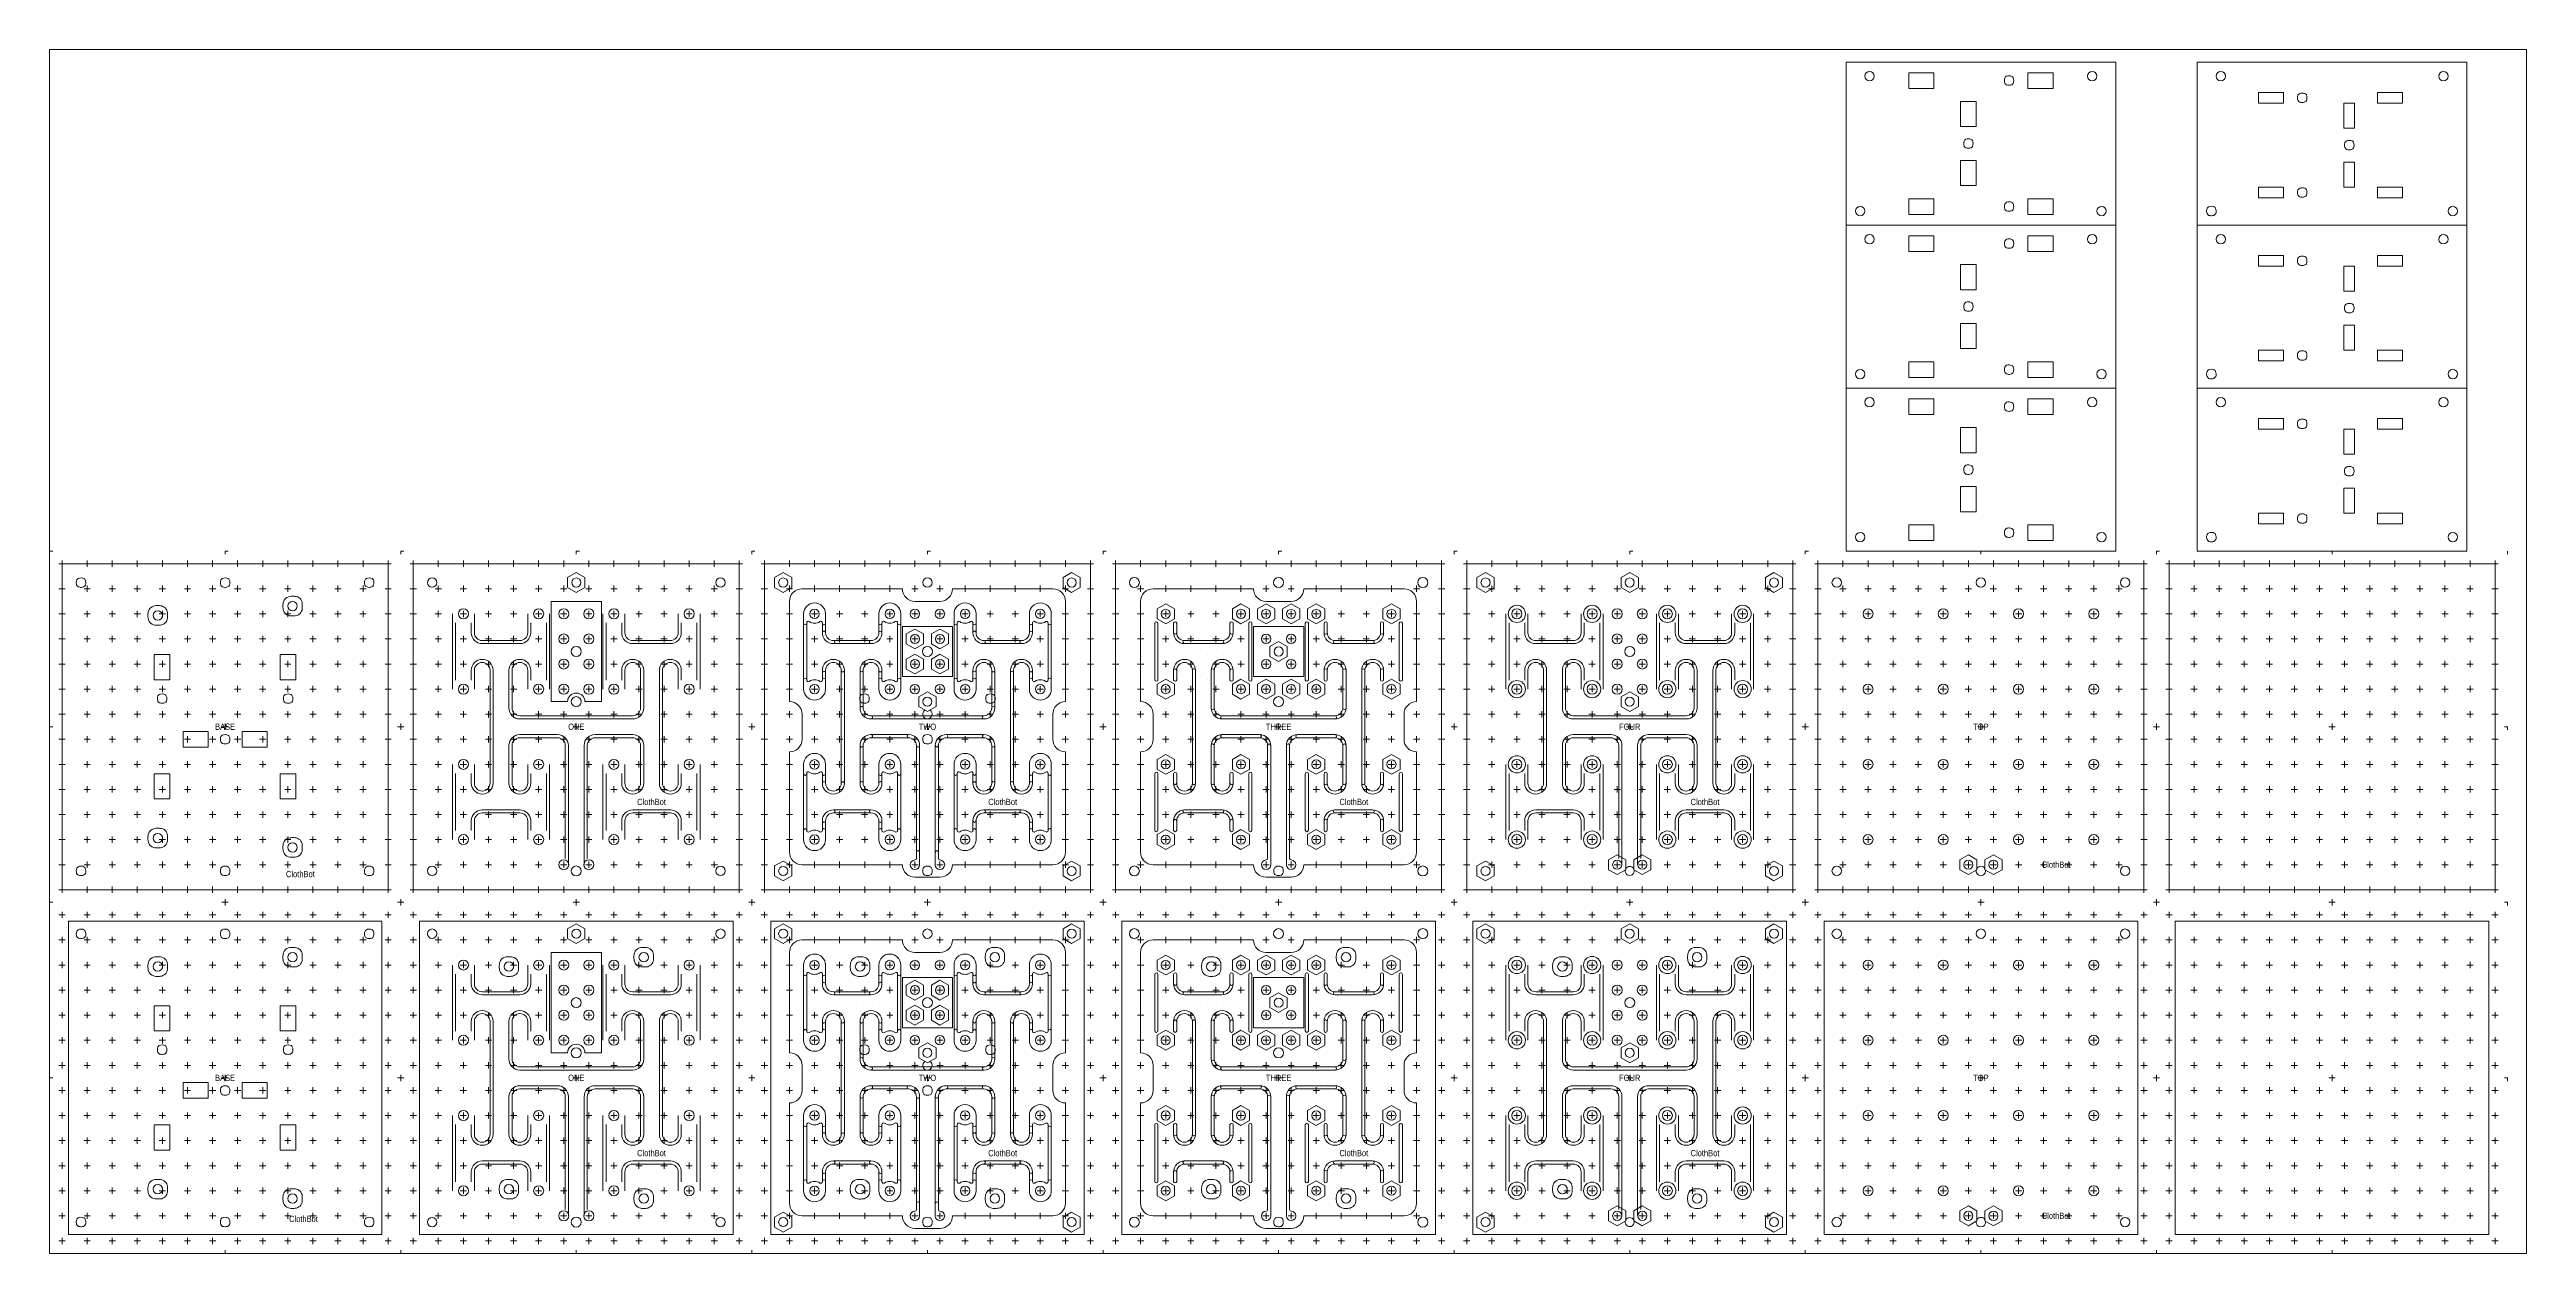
# Model space of a CAD drawing. Header units: millimetres. Extents: x 0 to 790, y 0 to 384.
import ezdxf

# ---------------------------------------------------------------- set-up
doc = ezdxf.new("R2010")
doc.units = ezdxf.units.MM
for name, color, linetype, lineweight, true_color in [('CuttingLines_0p003mm', 5, 'CONTINUOUS', 0, 0x0000ff), ('SafeOrange_P3_790mm_384mm', 30, 'CONTINUOUS', 0, 0xf6921e), ('VectorLines_Heavy_0p003mm', 1, 'CONTINUOUS', 0, 0xff0000), ('VectorLines_Light_0p003mm', 6, 'CONTINUOUS', 0, 0xff00ff), ('VectorLines_Medium_0p003mm', 3, 'CONTINUOUS', 0, 0x00ff00)]:
    doc.layers.add(name, color=color, linetype=linetype, lineweight=lineweight, true_color=true_color)
doc.styles.get("Standard").update_dxf_attribs({"font": 'txt', "width": 0.75})

msp = doc.modelspace()

# ---------------------------------------------------------------- texts
at = {"layer": 'VectorLines_Medium_0p003mm', "char_height": 2, "width": 100, "attachment_point": 5}
for s, insert in [('BASE', (56, 168)), ('ONE', (168, 168)), ('TWO', (280, 168)), ('THREE', (392, 168)), ('FOUR', (504, 168)), ('TOP', (616, 168)), ('ClothBot', (192, 144)), ('ClothBot', (304, 144)), ('ClothBot', (416, 144)), ('ClothBot', (528, 144)), ('ClothBot', (80, 121)), ('ClothBot', (640, 124)), ('BASE', (56, 56)), ('ONE', (168, 56)), ('TWO', (280, 56)), ('THREE', (392, 56)), ('FOUR', (504, 56)), ('TOP', (616, 56)), ('ClothBot', (192, 32)), ('ClothBot', (304, 32)), ('ClothBot', (416, 32)), ('ClothBot', (528, 32)), ('ClothBot', (81, 11)), ('ClothBot', (640, 12))]:
    msp.add_mtext(s, dxfattribs=dict(at, insert=insert))

# ---------------------------------------------------------------- blocks, each defined once
blk = doc.blocks.new('PlusGrid_104mm2_VL_H')
at = {"layer": 'VectorLines_Heavy_0p003mm'}
for p, q in [((-53, 52), (-51, 52)), ((-52, 53), (-52, 51)), ((-45, 52), (-43, 52)), ((-44, 53), (-44, 51)), ((-37, 52), (-35, 52)), ((-36, 53), (-36, 51)), ((-29, 52), (-27, 52)), ((-28, 53), (-28, 51)), ((-21, 52), (-19, 52)), ((-20, 53), (-20, 51)), ((-13, 52), (-11, 52)), ((-12, 53), (-12, 51)), ((-5, 52), (-3, 52)), ((-4, 53), (-4, 51)), ((3, 52), (5, 52)), ((4, 53), (4, 51)), ((11, 52), (13, 52)), ((12, 53), (12, 51)), ((19, 52), (21, 52)), ((20, 53), (20, 51)), ((27, 52), (29, 52)), ((28, 53), (28, 51)), ((35, 52), (37, 52)), ((36, 53), (36, 51)), ((43, 52), (45, 52)), ((44, 53), (44, 51)), ((51, 52), (53, 52)), ((52, 53), (52, 51)), ((-53, 44), (-51, 44)), ((-52, 45), (-52, 43)), ((-45, 44), (-43, 44)), ((-44, 45), (-44, 43)), ((-37, 44), (-35, 44)), ((-36, 45), (-36, 43)), ((-29, 44), (-27, 44)), ((-28, 45), (-28, 43)), ((-21, 44), (-19, 44)), ((-20, 45), (-20, 43)), ((-13, 44), (-11, 44)), ((-12, 45), (-12, 43)), ((-5, 44), (-3, 44)), ((-4, 45), (-4, 43)), ((3, 44), (5, 44)), ((4, 45), (4, 43)), ((11, 44), (13, 44)), ((12, 45), (12, 43)), ((19, 44), (21, 44)), ((20, 45), (20, 43)), ((27, 44), (29, 44)), ((28, 45), (28, 43)), ((35, 44), (37, 44)), ((36, 45), (36, 43)), ((43, 44), (45, 44)), ((44, 45), (44, 43)), ((51, 44), (53, 44)), ((52, 45), (52, 43)), ((-53, 36), (-51, 36)), ((-52, 37), (-52, 35)), ((-45, 36), (-43, 36)), ((-44, 37), (-44, 35)), ((-37, 36), (-35, 36)), ((-36, 37), (-36, 35)), ((-29, 36), (-27, 36)), ((-28, 37), (-28, 35)), ((-21, 36), (-19, 36)), ((-20, 37), (-20, 35)), ((-13, 36), (-11, 36)), ((-12, 37), (-12, 35)), ((-5, 36), (-3, 36)), ((-4, 37), (-4, 35)), ((3, 36), (5, 36)), ((4, 37), (4, 35)), ((11, 36), (13, 36)), ((12, 37), (12, 35)), ((19, 36), (21, 36)), ((20, 37), (20, 35)), ((27, 36), (29, 36)), ((28, 37), (28, 35)), ((35, 36), (37, 36)), ((36, 37), (36, 35)), ((43, 36), (45, 36)), ((44, 37), (44, 35)), ((51, 36), (53, 36)), ((52, 37), (52, 35)), ((-53, 28), (-51, 28)), ((-52, 29), (-52, 27)), ((-45, 28), (-43, 28)), ((-44, 29), (-44, 27)), ((-37, 28), (-35, 28)), ((-36, 29), (-36, 27)), ((-29, 28), (-27, 28)), ((-28, 29), (-28, 27)), ((-21, 28), (-19, 28)), ((-20, 29), (-20, 27)), ((-13, 28), (-11, 28)), ((-12, 29), (-12, 27)), ((-5, 28), (-3, 28)), ((-4, 29), (-4, 27)), ((3, 28), (5, 28)), ((4, 29), (4, 27)), ((11, 28), (13, 28)), ((12, 29), (12, 27)), ((19, 28), (21, 28)), ((20, 29), (20, 27)), ((27, 28), (29, 28)), ((28, 29), (28, 27)), ((35, 28), (37, 28)), ((36, 29), (36, 27)), ((43, 28), (45, 28)), ((44, 29), (44, 27)), ((51, 28), (53, 28)), ((52, 29), (52, 27)), ((-53, 20), (-51, 20)), ((-52, 21), (-52, 19)), ((-45, 20), (-43, 20)), ((-44, 21), (-44, 19)), ((-37, 20), (-35, 20)), ((-36, 21), (-36, 19)), ((-29, 20), (-27, 20)), ((-28, 21), (-28, 19)), ((-21, 20), (-19, 20)), ((-20, 21), (-20, 19)), ((-13, 20), (-11, 20)), ((-12, 21), (-12, 19)), ((-5, 20), (-3, 20)), ((-4, 21), (-4, 19)), ((3, 20), (5, 20)), ((4, 21), (4, 19)), ((11, 20), (13, 20)), ((12, 21), (12, 19)), ((19, 20), (21, 20)), ((20, 21), (20, 19)), ((27, 20), (29, 20)), ((28, 21), (28, 19)), ((35, 20), (37, 20)), ((36, 21), (36, 19)), ((43, 20), (45, 20)), ((44, 21), (44, 19)), ((51, 20), (53, 20)), ((52, 21), (52, 19)), ((-53, 12), (-51, 12)), ((-52, 13), (-52, 11)), ((-45, 12), (-43, 12)), ((-44, 13), (-44, 11)), ((-37, 12), (-35, 12)), ((-36, 13), (-36, 11)), ((-29, 12), (-27, 12)), ((-28, 13), (-28, 11)), ((-21, 12), (-19, 12)), ((-20, 13), (-20, 11)), ((-13, 12), (-11, 12)), ((-12, 13), (-12, 11)), ((-5, 12), (-3, 12)), ((-4, 13), (-4, 11)), ((3, 12), (5, 12)), ((4, 13), (4, 11)), ((11, 12), (13, 12)), ((12, 13), (12, 11)), ((19, 12), (21, 12)), ((20, 13), (20, 11)), ((27, 12), (29, 12)), ((28, 13), (28, 11)), ((35, 12), (37, 12)), ((36, 13), (36, 11)), ((43, 12), (45, 12)), ((44, 13), (44, 11)), ((51, 12), (53, 12)), ((52, 13), (52, 11)), ((-53, 4), (-51, 4)), ((-52, 5), (-52, 3)), ((-45, 4), (-43, 4)), ((-44, 5), (-44, 3)), ((-37, 4), (-35, 4)), ((-36, 5), (-36, 3)), ((-29, 4), (-27, 4)), ((-28, 5), (-28, 3)), ((-21, 4), (-19, 4)), ((-20, 5), (-20, 3)), ((-13, 4), (-11, 4)), ((-12, 5), (-12, 3)), ((-5, 4), (-3, 4)), ((-4, 5), (-4, 3)), ((3, 4), (5, 4)), ((4, 5), (4, 3)), ((11, 4), (13, 4)), ((12, 5), (12, 3)), ((19, 4), (21, 4)), ((20, 5), (20, 3)), ((27, 4), (29, 4)), ((28, 5), (28, 3)), ((35, 4), (37, 4)), ((36, 5), (36, 3)), ((43, 4), (45, 4)), ((44, 5), (44, 3)), ((51, 4), (53, 4)), ((52, 5), (52, 3)), ((-53, -4), (-51, -4)), ((-52, -3), (-52, -5)), ((-45, -4), (-43, -4)), ((-44, -3), (-44, -5)), ((-37, -4), (-35, -4)), ((-36, -3), (-36, -5)), ((-29, -4), (-27, -4)), ((-28, -3), (-28, -5)), ((-21, -4), (-19, -4)), ((-20, -3), (-20, -5)), ((-13, -4), (-11, -4)), ((-12, -3), (-12, -5)), ((-5, -4), (-3, -4)), ((-4, -3), (-4, -5)), ((3, -4), (5, -4)), ((4, -3), (4, -5)), ((11, -4), (13, -4)), ((12, -3), (12, -5)), ((19, -4), (21, -4)), ((20, -3), (20, -5)), ((27, -4), (29, -4)), ((28, -3), (28, -5)), ((35, -4), (37, -4)), ((36, -3), (36, -5)), ((43, -4), (45, -4)), ((44, -3), (44, -5)), ((51, -4), (53, -4)), ((52, -3), (52, -5)), ((-53, -12), (-51, -12)), ((-52, -11), (-52, -13)), ((-45, -12), (-43, -12)), ((-44, -11), (-44, -13)), ((-37, -12), (-35, -12)), ((-36, -11), (-36, -13)), ((-29, -12), (-27, -12)), ((-28, -11), (-28, -13)), ((-21, -12), (-19, -12)), ((-20, -11), (-20, -13)), ((-13, -12), (-11, -12)), ((-12, -11), (-12, -13)), ((-5, -12), (-3, -12)), ((-4, -11), (-4, -13)), ((3, -12), (5, -12)), ((4, -11), (4, -13)), ((11, -12), (13, -12)), ((12, -11), (12, -13)), ((19, -12), (21, -12)), ((20, -11), (20, -13)), ((27, -12), (29, -12)), ((28, -11), (28, -13)), ((35, -12), (37, -12)), ((36, -11), (36, -13)), ((43, -12), (45, -12)), ((44, -11), (44, -13)), ((51, -12), (53, -12)), ((52, -11), (52, -13)), ((-53, -20), (-51, -20)), ((-52, -19), (-52, -21)), ((-45, -20), (-43, -20)), ((-44, -19), (-44, -21)), ((-37, -20), (-35, -20)), ((-36, -19), (-36, -21)), ((-29, -20), (-27, -20)), ((-28, -19), (-28, -21)), ((-21, -20), (-19, -20)), ((-20, -19), (-20, -21)), ((-13, -20), (-11, -20)), ((-12, -19), (-12, -21)), ((-5, -20), (-3, -20)), ((-4, -19), (-4, -21)), ((3, -20), (5, -20)), ((4, -19), (4, -21)), ((11, -20), (13, -20)), ((12, -19), (12, -21)), ((19, -20), (21, -20)), ((20, -19), (20, -21)), ((27, -20), (29, -20)), ((28, -19), (28, -21)), ((35, -20), (37, -20)), ((36, -19), (36, -21)), ((43, -20), (45, -20)), ((44, -19), (44, -21)), ((51, -20), (53, -20)), ((52, -19), (52, -21)), ((-53, -28), (-51, -28)), ((-52, -27), (-52, -29)), ((-45, -28), (-43, -28)), ((-44, -27), (-44, -29)), ((-37, -28), (-35, -28)), ((-36, -27), (-36, -29)), ((-29, -28), (-27, -28)), ((-28, -27), (-28, -29)), ((-21, -28), (-19, -28)), ((-20, -27), (-20, -29)), ((-13, -28), (-11, -28)), ((-12, -27), (-12, -29)), ((-5, -28), (-3, -28)), ((-4, -27), (-4, -29)), ((3, -28), (5, -28)), ((4, -27), (4, -29)), ((11, -28), (13, -28)), ((12, -27), (12, -29)), ((19, -28), (21, -28)), ((20, -27), (20, -29)), ((27, -28), (29, -28)), ((28, -27), (28, -29)), ((35, -28), (37, -28)), ((36, -27), (36, -29)), ((43, -28), (45, -28)), ((44, -27), (44, -29)), ((51, -28), (53, -28)), ((52, -27), (52, -29)), ((-53, -36), (-51, -36)), ((-52, -35), (-52, -37)), ((-45, -36), (-43, -36)), ((-44, -35), (-44, -37)), ((-37, -36), (-35, -36)), ((-36, -35), (-36, -37)), ((-29, -36), (-27, -36)), ((-28, -35), (-28, -37)), ((-21, -36), (-19, -36)), ((-20, -35), (-20, -37)), ((-13, -36), (-11, -36)), ((-12, -35), (-12, -37)), ((-5, -36), (-3, -36)), ((-4, -35), (-4, -37)), ((3, -36), (5, -36)), ((4, -35), (4, -37)), ((11, -36), (13, -36)), ((12, -35), (12, -37)), ((19, -36), (21, -36)), ((20, -35), (20, -37)), ((27, -36), (29, -36)), ((28, -35), (28, -37)), ((35, -36), (37, -36)), ((36, -35), (36, -37)), ((43, -36), (45, -36)), ((44, -35), (44, -37)), ((51, -36), (53, -36)), ((52, -35), (52, -37)), ((-53, -44), (-51, -44)), ((-52, -43), (-52, -45)), ((-45, -44), (-43, -44)), ((-44, -43), (-44, -45)), ((-37, -44), (-35, -44)), ((-36, -43), (-36, -45)), ((-29, -44), (-27, -44)), ((-28, -43), (-28, -45)), ((-21, -44), (-19, -44)), ((-20, -43), (-20, -45)), ((-13, -44), (-11, -44)), ((-12, -43), (-12, -45)), ((-5, -44), (-3, -44)), ((-4, -43), (-4, -45)), ((3, -44), (5, -44)), ((4, -43), (4, -45)), ((11, -44), (13, -44)), ((12, -43), (12, -45)), ((19, -44), (21, -44)), ((20, -43), (20, -45)), ((27, -44), (29, -44)), ((28, -43), (28, -45)), ((35, -44), (37, -44)), ((36, -43), (36, -45)), ((43, -44), (45, -44)), ((44, -43), (44, -45)), ((51, -44), (53, -44)), ((52, -43), (52, -45)), ((-53, -52), (-51, -52)), ((-52, -51), (-52, -53)), ((-45, -52), (-43, -52)), ((-44, -51), (-44, -53)), ((-37, -52), (-35, -52)), ((-36, -51), (-36, -53)), ((-29, -52), (-27, -52)), ((-28, -51), (-28, -53)), ((-21, -52), (-19, -52)), ((-20, -51), (-20, -53)), ((-13, -52), (-11, -52)), ((-12, -51), (-12, -53)), ((-5, -52), (-3, -52)), ((-4, -51), (-4, -53)), ((3, -52), (5, -52)), ((4, -51), (4, -53)), ((11, -52), (13, -52)), ((12, -51), (12, -53)), ((19, -52), (21, -52)), ((20, -51), (20, -53)), ((27, -52), (29, -52)), ((28, -51), (28, -53)), ((35, -52), (37, -52)), ((36, -51), (36, -53)), ((43, -52), (45, -52)), ((44, -51), (44, -53)), ((51, -52), (53, -52)), ((52, -51), (52, -53))]:
    blk.add_line(p, q, dxfattribs=at)
at = {"layer": 'VectorLines_Light_0p003mm'}
for p, q in [((-56, 56), (-55, 56)), ((0, 56), (0, 55)), ((0, 56), (1, 56)), ((56, 56), (56, 55)), ((-56, 1), (-56, 0)), ((-56, 0), (-55, 0)), ((-1, 0), (1, 0)), ((0, 1), (0, -1)), ((55, 0), (56, 0)), ((56, 0), (56, -1)), ((-56, -55), (-56, -56)), ((0, -55), (0, -56)), ((-1, -56), (0, -56)), ((55, -56), (56, -56))]:
    blk.add_line(p, q, dxfattribs=at)
blk = doc.blocks.new('FHC_Simple_VL_H_Bottom')
at = {"layer": 'VectorLines_Heavy_0p003mm'}
for p, q in [((-39.5, 36), (-39.5, 12)), ((-38.5, 33.13), (-38.5, 14.87)), ((-33.5, 30), (-33.5, 33.13)), ((-32.5, 30), (-32.5, 36)), ((-15.5, 36), (-15.5, 30)), ((-14.5, 33.13), (-14.5, 30)), ((-9.5, 33.13), (-9.5, 14.87)), ((-8.5, 36), (-8.5, 12)), ((8.5, 36), (8.5, 12)), ((9.5, 33.13), (9.5, 14.87)), ((14.5, 30), (14.5, 33.13)), ((15.5, 30), (15.5, 36)), ((32.5, 36), (32.5, 30)), ((33.5, 33.13), (33.5, 30)), ((38.5, 33.13), (38.5, 14.87)), ((39.5, 36), (39.5, 12)), ((-18, 27.5), (-30, 27.5)), ((-18, 26.5), (-30, 26.5)), ((18, 27.5), (30, 27.5)), ((18, 26.5), (30, 26.5)), ((-33.5, 18), (-33.5, 14.87)), ((-32.5, 18), (-32.5, 12)), ((-27.5, -18), (-27.5, 18)), ((-26.5, -18), (-26.5, 18)), ((-21.5, 6), (-21.5, 18)), ((-20.5, 6), (-20.5, 18)), ((-15.5, 18), (-15.5, 12)), ((-14.5, 18), (-14.5, 14.87)), ((14.5, 18), (14.5, 14.87)), ((15.5, 18), (15.5, 12)), ((20.5, 6), (20.5, 18)), ((21.5, 6), (21.5, 18)), ((26.5, 18), (26.5, -18)), ((27.5, 18), (27.5, -18)), ((32.5, 18), (32.5, 12)), ((33.5, 18), (33.5, 14.87)), ((-18, 3.5), (18, 3.5)), ((-18, 2.5), (18, 2.5)), ((-21.5, -18), (-21.5, -6)), ((-20.5, -18), (-20.5, -6)), ((-18, -2.5), (-6, -2.5)), ((-18, -3.5), (-6, -3.5)), ((-3.5, -6), (-3.5, -42)), ((-2.5, -6), (-2.5, -44)), ((2.5, -6), (2.5, -44)), ((3.5, -6), (3.5, -42)), ((6, -2.5), (18, -2.5)), ((6, -3.5), (18, -3.5)), ((20.5, -6), (20.5, -18)), ((21.5, -6), (21.5, -18)), ((-39.5, -12), (-39.5, -36)), ((-38.5, -14.87), (-38.5, -33.13)), ((-33.5, -14.87), (-33.5, -18)), ((-32.5, -12), (-32.5, -18)), ((-15.5, -12), (-15.5, -18)), ((-14.5, -14.87), (-14.5, -18)), ((-9.5, -14.87), (-9.5, -33.13)), ((-8.5, -12), (-8.5, -36)), ((8.5, -12), (8.5, -36)), ((9.5, -14.87), (9.5, -33.13)), ((14.5, -14.87), (14.5, -18)), ((15.5, -12), (15.5, -18)), ((32.5, -12), (32.5, -18)), ((33.5, -14.87), (33.5, -18)), ((38.5, -14.87), (38.5, -33.13)), ((39.5, -12), (39.5, -36)), ((-33.5, -33.13), (-33.5, -30)), ((-32.5, -36), (-32.5, -30)), ((-18, -26.5), (-30, -26.5)), ((-18, -27.5), (-30, -27.5)), ((-15.5, -36), (-15.5, -30)), ((-14.5, -33.13), (-14.5, -30)), ((14.5, -30), (14.5, -33.13)), ((15.5, -30), (15.5, -36)), ((18, -26.5), (30, -26.5)), ((18, -27.5), (30, -27.5)), ((32.5, -30), (32.5, -36)), ((33.5, -30), (33.5, -33.13))]:
    blk.add_line(p, q, dxfattribs=at)
blk = doc.blocks.new('FHC_Simple_VL_H_Top')
at = {"layer": 'VectorLines_Heavy_0p003mm'}
for centre, radius, start, end in [((-30, 30), 3.5, 180, 270), ((-30, 30), 2.5, 180, 270), ((-18, 30), 2.5, 270, 0), ((-18, 30), 3.5, 270, 0), ((18, 30), 3.5, 180, 270), ((18, 30), 2.5, 180, 270), ((30, 30), 2.5, 270, 0), ((30, 30), 3.5, 270, 0), ((-30, 18), 3.5, 90, 180), ((-30, 18), 2.5, 90, 180), ((-30, 18), 3.5, 0, 90), ((-30, 18), 2.5, 360, 90), ((-18, 18), 3.5, 90, 180), ((-18, 18), 2.5, 90, 180), ((-18, 18), 3.5, 0, 90), ((-18, 18), 2.5, 0, 90), ((18, 18), 3.5, 90, 180), ((18, 18), 2.5, 90, 180), ((18, 18), 3.5, 360, 90), ((18, 18), 2.5, 360, 90), ((30, 18), 3.5, 90, 180), ((30, 18), 2.5, 90, 180), ((30, 18), 3.5, 0, 90), ((30, 18), 2.5, 0, 90), ((-18, 6), 3.5, 180, 270), ((-18, 6), 2.5, 180, 270), ((18, 6), 2.5, 270, 360), ((18, 6), 3.5, 270, 360), ((-18, -6), 3.5, 90, 180), ((-18, -6), 2.5, 90, 180), ((-6, -6), 3.5, 0, 90), ((-6, -6), 2.5, 0, 90), ((6, -6), 3.5, 90, 180), ((6, -6), 2.5, 90, 180), ((18, -6), 3.5, 0, 90), ((18, -6), 2.5, 0, 90), ((-30, -18), 3.5, 180, 0), ((-30, -18), 2.5, 180, 0), ((-18, -18), 3.5, 180, 0), ((-18, -18), 2.5, 180, 0), ((18, -18), 3.5, 180, 0), ((18, -18), 2.5, 180, 0), ((30, -18), 3.5, 180, 0), ((30, -18), 2.5, 180, 0), ((-30, -30), 3.5, 90, 180), ((-30, -30), 2.5, 90, 180), ((-18, -30), 3.5, 360, 90), ((-18, -30), 2.5, 360, 90), ((18, -30), 3.5, 90, 180), ((18, -30), 2.5, 90, 180), ((30, -30), 3.5, 360, 90), ((30, -30), 2.5, 360, 90)]:
    blk.add_arc(centre, radius, start, end, dxfattribs=at)
blk = doc.blocks.new('LSH_Simple_VL_H')
at = {"layer": 'VectorLines_Heavy_0p003mm'}
for p, q in [((-29, 36), (-27, 36)), ((-28, 37), (-28, 35)), ((-5, 36), (-3, 36)), ((-4, 37), (-4, 35)), ((3, 36), (5, 36)), ((4, 37), (4, 35)), ((27, 36), (29, 36)), ((28, 37), (28, 35)), ((-37, 28), (-35, 28)), ((-36, 29), (-36, 27)), ((-29, 28), (-27, 28)), ((-28, 29), (-28, 27)), ((-21, 28), (-19, 28)), ((-20, 29), (-20, 27)), ((-13, 28), (-11, 28)), ((-12, 29), (-12, 27)), ((-5, 28), (-3, 28)), ((-4, 29), (-4, 27)), ((3, 28), (5, 28)), ((4, 29), (4, 27)), ((11, 28), (13, 28)), ((12, 29), (12, 27)), ((19, 28), (21, 28)), ((20, 29), (20, 27)), ((27, 28), (29, 28)), ((28, 29), (28, 27)), ((35, 28), (37, 28)), ((36, 29), (36, 27)), ((-37, 20), (-35, 20)), ((-36, 21), (-36, 19)), ((-29, 20), (-27, 20)), ((-28, 21), (-28, 19)), ((-21, 20), (-19, 20)), ((-20, 21), (-20, 19)), ((-13, 20), (-11, 20)), ((-12, 21), (-12, 19)), ((-5, 20), (-3, 20)), ((-4, 21), (-4, 19)), ((3, 20), (5, 20)), ((4, 21), (4, 19)), ((11, 20), (13, 20)), ((12, 21), (12, 19)), ((19, 20), (21, 20)), ((20, 21), (20, 19)), ((27, 20), (29, 20)), ((28, 21), (28, 19)), ((35, 20), (37, 20)), ((36, 21), (36, 19)), ((-29, 12), (-27, 12)), ((-28, 13), (-28, 11)), ((-21, 12), (-19, 12)), ((-20, 13), (-20, 11)), ((-5, 12), (-3, 12)), ((-4, 13), (-4, 11)), ((3, 12), (5, 12)), ((4, 13), (4, 11)), ((19, 12), (21, 12)), ((20, 13), (20, 11)), ((27, 12), (29, 12)), ((28, 13), (28, 11)), ((-37, 4), (-35, 4)), ((-36, 5), (-36, 3)), ((-29, 4), (-27, 4)), ((-28, 5), (-28, 3)), ((-21, 4), (-19, 4)), ((-20, 5), (-20, 3)), ((-13, 4), (-11, 4)), ((-12, 5), (-12, 3)), ((-5, 4), (-3, 4)), ((-4, 5), (-4, 3)), ((3, 4), (5, 4)), ((4, 5), (4, 3)), ((11, 4), (13, 4)), ((12, 5), (12, 3)), ((19, 4), (21, 4)), ((20, 5), (20, 3)), ((27, 4), (29, 4)), ((28, 5), (28, 3)), ((35, 4), (37, 4)), ((36, 5), (36, 3)), ((-37, -4), (-35, -4)), ((-36, -3), (-36, -5)), ((-29, -4), (-27, -4)), ((-28, -3), (-28, -5)), ((-21, -4), (-19, -4)), ((-20, -3), (-20, -5)), ((-13, -4), (-11, -4)), ((-12, -3), (-12, -5)), ((-5, -4), (-3, -4)), ((-4, -3), (-4, -5)), ((3, -4), (5, -4)), ((4, -3), (4, -5)), ((11, -4), (13, -4)), ((12, -3), (12, -5)), ((19, -4), (21, -4)), ((20, -3), (20, -5)), ((27, -4), (29, -4)), ((28, -3), (28, -5)), ((35, -4), (37, -4)), ((36, -3), (36, -5)), ((-29, -12), (-27, -12)), ((-28, -11), (-28, -13)), ((-21, -12), (-19, -12)), ((-20, -11), (-20, -13)), ((-5, -12), (-3, -12)), ((-4, -11), (-4, -13)), ((3, -12), (5, -12)), ((4, -11), (4, -13)), ((19, -12), (21, -12)), ((20, -11), (20, -13)), ((27, -12), (29, -12)), ((28, -11), (28, -13)), ((-37, -20), (-35, -20)), ((-36, -19), (-36, -21)), ((-29, -20), (-27, -20)), ((-28, -19), (-28, -21)), ((-21, -20), (-19, -20)), ((-20, -19), (-20, -21)), ((-13, -20), (-11, -20)), ((-12, -19), (-12, -21)), ((-5, -20), (-3, -20)), ((-4, -19), (-4, -21)), ((3, -20), (5, -20)), ((4, -19), (4, -21)), ((11, -20), (13, -20)), ((12, -19), (12, -21)), ((19, -20), (21, -20)), ((20, -19), (20, -21)), ((27, -20), (29, -20)), ((28, -19), (28, -21)), ((35, -20), (37, -20)), ((36, -19), (36, -21)), ((-37, -28), (-35, -28)), ((-36, -27), (-36, -29)), ((-29, -28), (-27, -28)), ((-28, -27), (-28, -29)), ((-21, -28), (-19, -28)), ((-20, -27), (-20, -29)), ((-13, -28), (-11, -28)), ((-12, -27), (-12, -29)), ((-5, -28), (-3, -28)), ((-4, -27), (-4, -29)), ((3, -28), (5, -28)), ((4, -27), (4, -29)), ((11, -28), (13, -28)), ((12, -27), (12, -29)), ((19, -28), (21, -28)), ((20, -27), (20, -29)), ((27, -28), (29, -28)), ((28, -27), (28, -29)), ((35, -28), (37, -28)), ((36, -27), (36, -29)), ((-29, -36), (-27, -36)), ((-28, -35), (-28, -37)), ((27, -36), (29, -36)), ((28, -35), (28, -37))]:
    blk.add_line(p, q, dxfattribs=at)
blk = doc.blocks.new('M3_NutHole_CL')
at = {"layer": 'CuttingLines_0p003mm'}
for p, q in [((0, 3.175426), (-2.75, 1.587713)), ((-2.75, 1.587713), (-2.75, -1.587713)), ((0, 3.175426), (2.75, 1.587713)), ((2.75, 1.587713), (2.75, -1.587713)), ((-2.75, -1.587713), (0, -3.175426)), ((2.75, -1.587713), (0, -3.175426))]:
    blk.add_line(p, q, dxfattribs=at)
blk = doc.blocks.new('HBP_MakerGear_Enhanced_Y_Holes_CL')
at = {"layer": 'CuttingLines_0p003mm'}
for centre in [(21.5, 38.5), (-21.5, 35.5), (-21.5, -35.5), (21.5, -38.5)]:
    blk.add_ellipse(centre, major_axis=(-1.5, 0), ratio=1, dxfattribs=at)
for points in [[(-45.9618, 47.462), (-46.7903, 47.462), (-47.4618, 46.7904), (-47.4618, 45.962), (-47.4618, 45.962), (-47.4619, 45.1335), (-46.7903, 44.462), (-45.9619, 44.462), (-45.9619, 44.462), (-45.1334, 44.4619), (-44.4619, 45.1335), (-44.4619, 45.9619), (-44.4619, 45.9619), (-44.4618, 46.7904), (-45.1334, 47.4619), (-45.9618, 47.4619)], [(0, 47.462), (-0.8284, 47.462), (-1.4999, 46.7904), (-1.4999, 45.962), (-1.4999, 45.962), (-1.5, 45.1335), (-0.8284, 44.462), (0, 44.462), (0, 44.462), (0.8284, 44.4619), (1.4999, 45.1335), (1.4999, 45.9619), (1.4999, 45.9619), (1.5, 46.7904), (0.8284, 47.4619), (0, 47.4619)], [(45.9619, 47.4619), (45.1334, 47.4619), (44.4619, 46.7904), (44.4619, 45.962), (44.4619, 45.962), (44.4618, 45.1335), (45.1334, 44.462), (45.9618, 44.462), (45.9618, 44.462), (46.7903, 44.4619), (47.4618, 45.1335), (47.4618, 45.9619), (47.4618, 45.9619), (47.4619, 46.7904), (46.7903, 47.4619), (45.9619, 47.4619)], [(18.3754, 38.4997), (18.3754, 40.2253), (19.7748, 41.6247), (21.5004, 41.6247), (21.5004, 41.6247), (23.226, 41.6247), (24.6254, 40.2253), (24.6254, 38.4997), (24.6254, 38.4997), (24.6254, 36.7741), (23.226, 35.3747), (21.5004, 35.3747), (21.5004, 35.3747), (19.7748, 35.3747), (18.3754, 36.7741), (18.3754, 38.4997)], [(-24.6246, 35.4997), (-24.6246, 37.2253), (-23.2252, 38.6247), (-21.4996, 38.6247), (-21.4996, 38.6247), (-19.774, 38.6247), (-18.3746, 37.2253), (-18.3746, 35.4997), (-18.3746, 35.4997), (-18.3746, 33.7741), (-19.774, 32.3747), (-21.4996, 32.3747), (-21.4996, 32.3747), (-23.2252, 32.3747), (-24.6246, 33.7741), (-24.6246, 35.4997)], [(-22.6003, 23), (-22.6003, 23), (-22.6003, 23), (-22.6003, 23)], [(-22.6003, 23), (-22.6003, 23), (-17.6003, 23), (-17.6003, 23)], [(-22.6003, 23), (-22.6003, 23), (-22.6003, 23), (-22.6003, 23)], [(-22.6003, 15), (-22.6003, 15), (-22.6003, 23), (-22.6003, 23)], [(-17.6003, 23), (-17.6003, 23), (-17.6003, 23), (-17.6003, 23)], [(-17.6003, 23), (-17.6003, 23), (-17.6003, 15), (-17.6003, 15)], [(17.5996, 22.9999), (17.5996, 22.9999), (22.5996, 23), (22.5996, 23)], [(17.5996, 14.9999), (17.5996, 14.9999), (17.5996, 22.9999), (17.5996, 22.9999)], [(22.5996, 23), (22.5996, 23), (22.5996, 15), (22.5996, 15)], [(-22.6003, 15), (-22.6003, 15), (-22.6003, 15), (-22.6003, 15)], [(-17.6003, 15), (-17.6003, 15), (-22.6003, 15), (-22.6003, 15)], [(-20.1003, 10.5), (-20.9288, 10.5), (-21.6003, 9.8284), (-21.6003, 9), (-21.6003, 9), (-21.6004, 8.1715), (-20.9288, 7.5), (-20.1004, 7.5), (-20.1004, 7.5), (-19.2719, 7.4999), (-18.6004, 8.1715), (-18.6004, 8.9999), (-18.6004, 8.9999), (-18.6003, 9.8284), (-19.2719, 10.4999), (-20.1003, 10.4999)], [(22.5996, 15), (22.5996, 15), (17.5996, 14.9999), (17.5996, 14.9999)], [(20.0996, 10.5), (19.2711, 10.5), (18.5996, 9.8284), (18.5996, 9), (18.5996, 9), (18.5995, 8.1715), (19.2711, 7.5), (20.0995, 7.5), (20.0995, 7.5), (20.928, 7.4999), (21.5995, 8.1715), (21.5995, 8.9999), (21.5995, 8.9999), (21.5996, 9.8284), (20.928, 10.4999), (20.0996, 10.4999)], [(-13.4003, -1.4999), (-13.4003, -1.4999), (-5.4003, -1.4999), (-5.4003, -1.4999)], [(-13.4003, -6.4999), (-13.4003, -6.4999), (-13.4003, -1.4999), (-13.4003, -1.4999)], [(-5.4003, -6.4999), (-5.4003, -6.4999), (-13.4003, -6.4999), (-13.4003, -6.4999)], [(-5.4003, -1.4999), (-5.4003, -1.4999), (-5.4003, -6.4999), (-5.4003, -6.4999)], [(-0.0004, -2.5), (-0.8288, -2.5), (-1.5003, -3.1715), (-1.5003, -3.9999), (-1.5003, -3.9999), (-1.5004, -4.8284), (-0.8288, -5.4999), (-0.0004, -5.4999), (-0.0004, -5.4999), (0.828, -5.5), (1.4995, -4.8284), (1.4995, -4), (1.4995, -4), (1.4996, -3.1715), (0.828, -2.5), (-0.0004, -2.5)], [(5.3996, -1.5), (5.3996, -1.5), (5.3996, -1.5), (5.3996, -1.5)], [(5.3996, -6.5), (5.3996, -6.5), (5.3996, -1.5), (5.3996, -1.5)], [(5.3996, -1.5), (5.3996, -1.5), (5.3996, -1.5), (5.3996, -1.5)], [(5.3996, -1.5), (5.3996, -1.5), (13.3996, -1.5), (13.3996, -1.5)], [(5.3996, -6.5), (5.3996, -6.5), (5.3996, -6.5), (5.3996, -6.5)], [(13.3996, -6.5), (13.3996, -6.5), (5.3996, -6.5), (5.3996, -6.5)], [(13.3996, -1.5), (13.3996, -1.5), (13.3996, -1.5), (13.3996, -1.5)], [(13.3996, -1.5), (13.3996, -1.5), (13.3996, -6.5), (13.3996, -6.5)], [(-22.6004, -14.9999), (-22.6004, -14.9999), (-17.6004, -14.9999), (-17.6004, -14.9999)], [(-22.6004, -22.9999), (-22.6004, -22.9999), (-22.6004, -14.9999), (-22.6004, -14.9999)], [(-17.6004, -14.9999), (-17.6004, -14.9999), (-17.6004, -22.9999), (-17.6004, -22.9999)], [(17.5995, -14.9999), (17.5995, -14.9999), (17.5995, -14.9999), (17.5995, -14.9999)], [(17.5995, -14.9999), (17.5995, -14.9999), (22.5996, -15), (22.5996, -15)], [(17.5995, -14.9999), (17.5995, -14.9999), (17.5995, -14.9999), (17.5995, -14.9999)], [(17.5995, -23), (17.5995, -23), (17.5995, -14.9999), (17.5995, -14.9999)], [(22.5996, -15), (22.5996, -15), (22.5996, -15), (22.5996, -15)], [(22.5996, -15), (22.5996, -15), (22.5996, -23), (22.5996, -23)], [(-17.6004, -22.9999), (-17.6004, -22.9999), (-22.6004, -22.9999), (-22.6004, -22.9999)], [(17.5995, -23), (17.5995, -23), (17.5995, -23), (17.5995, -23)], [(22.5996, -23), (22.5996, -23), (17.5995, -23), (17.5995, -23)], [(-24.6246, -35.5003), (-24.6246, -33.7747), (-23.2252, -32.3753), (-21.4996, -32.3753), (-21.4996, -32.3753), (-19.774, -32.3753), (-18.3746, -33.7747), (-18.3746, -35.5003), (-18.3746, -35.5003), (-18.3746, -37.2259), (-19.774, -38.6253), (-21.4996, -38.6253), (-21.4996, -38.6253), (-23.2252, -38.6253), (-24.6246, -37.2259), (-24.6246, -35.5003)], [(18.3754, -38.5003), (18.3754, -36.7747), (19.7748, -35.3753), (21.5004, -35.3753), (21.5004, -35.3753), (23.226, -35.3753), (24.6254, -36.7747), (24.6254, -38.5003), (24.6254, -38.5003), (24.6254, -40.2259), (23.226, -41.6253), (21.5004, -41.6253), (21.5004, -41.6253), (19.7748, -41.6253), (18.3754, -40.2259), (18.3754, -38.5003)], [(-45.9619, -44.4617), (-46.7903, -44.4617), (-47.4618, -45.1333), (-47.4618, -45.9617), (-47.4618, -45.9617), (-47.4619, -46.7902), (-46.7903, -47.4617), (-45.9619, -47.4617), (-45.9619, -47.4617), (-45.1334, -47.4618), (-44.4619, -46.7902), (-44.4619, -45.9618), (-44.4619, -45.9618), (-44.4618, -45.1333), (-45.1334, -44.4618), (-45.9618, -44.4618)], [(0, -44.4617), (-0.8284, -44.4617), (-1.4999, -45.1333), (-1.4999, -45.9617), (-1.4999, -45.9617), (-1.5, -46.7902), (-0.8284, -47.4617), (0, -47.4617), (0, -47.4617), (0.8284, -47.4618), (1.4999, -46.7902), (1.4999, -45.9618), (1.4999, -45.9618), (1.5, -45.1333), (0.8284, -44.4618), (0, -44.4618)], [(45.9618, -44.4618), (45.1334, -44.4618), (44.4619, -45.1333), (44.4619, -45.9617), (44.4619, -45.9617), (44.4618, -46.7902), (45.1334, -47.4617), (45.9618, -47.4617), (45.9618, -47.4617), (46.7903, -47.4618), (47.4618, -46.7902), (47.4618, -45.9618), (47.4618, -45.9618), (47.4619, -45.1333), (46.7903, -44.4618), (45.9619, -44.4618)]]:
    blk.add_open_spline(points, degree=3, dxfattribs=at)
blk = doc.blocks.new('Square_100mm2_CL')
at = {"layer": 'CuttingLines_0p003mm'}
for p, q in [((30, 0), (-70, 0)), ((-70, 0), (-70, -100)), ((30, -100), (30, 0)), ((-70, -100), (30, -100))]:
    blk.add_line(p, q, dxfattribs=at)
blk = doc.blocks.new('FHC_Simple_CL_Bottom')
at = {"layer": 'CuttingLines_0p003mm'}
for p, q in [((-44, 40), (-44, 8)), ((-40, 44), (-8, 44)), ((-4, 40), (4, 40)), ((8, 44), (40, 44)), ((44, 8), (44, 40)), ((-39.5, 36), (-39.5, 33)), ((-38.5, 33.13), (-38.5, 33)), ((-33.5, 33), (-33.5, 33.13)), ((-32.5, 33), (-32.5, 36)), ((-15.5, 36), (-15.5, 33)), ((-14.5, 33.13), (-14.5, 33)), ((-9.5, 33.13), (-9.5, 33)), ((-8.5, 36), (-8.5, 33)), ((8.5, 36), (8.5, 33)), ((9.5, 33.13), (9.5, 33)), ((14.5, 33), (14.5, 33.13)), ((15.5, 33), (15.5, 36)), ((32.5, 36), (32.5, 33)), ((33.5, 33.13), (33.5, 33)), ((38.5, 33.13), (38.5, 33)), ((39.5, 36), (39.5, 33)), ((-39.5, 15), (-39.5, 12)), ((-38.5, 15), (-38.5, 14.87)), ((-33.5, 15), (-33.5, 14.87)), ((-32.5, 15), (-32.5, 12)), ((-15.5, 15), (-15.5, 12)), ((-14.5, 15), (-14.5, 14.87)), ((-9.5, 15), (-9.5, 14.87)), ((-8.5, 15), (-8.5, 12)), ((8.5, 15), (8.5, 12)), ((9.5, 15), (9.5, 14.87)), ((14.5, 15), (14.5, 14.87)), ((15.5, 15), (15.5, 12)), ((32.5, 15), (32.5, 12)), ((33.5, 15), (33.5, 14.87)), ((38.5, 15), (38.5, 14.87)), ((39.5, 15), (39.5, 12)), ((-40, 4), (-40, -4)), ((40, 4), (40, -4)), ((-44, -8), (-44, -40)), ((-39.5, -12), (-39.5, -15)), ((-38.5, -14.87), (-38.5, -15)), ((-33.5, -14.87), (-33.5, -15)), ((-32.5, -12), (-32.5, -15)), ((-15.5, -12), (-15.5, -15)), ((-14.5, -14.87), (-14.5, -15)), ((-9.5, -14.87), (-9.5, -15)), ((-8.5, -12), (-8.5, -15)), ((8.5, -12), (8.5, -15)), ((9.5, -14.87), (9.5, -15)), ((14.5, -14.87), (14.5, -15)), ((15.5, -12), (15.5, -15)), ((32.5, -12), (32.5, -15)), ((33.5, -14.87), (33.5, -15)), ((38.5, -14.87), (38.5, -15)), ((39.5, -12), (39.5, -15)), ((44, -40), (44, -8)), ((-39.5, -33), (-39.5, -36)), ((-38.5, -33), (-38.5, -33.13)), ((-33.5, -33.13), (-33.5, -33)), ((-32.5, -36), (-32.5, -33)), ((-15.5, -36), (-15.5, -33)), ((-14.5, -33.13), (-14.5, -33)), ((-9.5, -33), (-9.5, -33.13)), ((-8.5, -33), (-8.5, -36)), ((8.5, -33), (8.5, -36)), ((9.5, -33), (9.5, -33.13)), ((14.5, -33), (14.5, -33.13)), ((15.5, -33), (15.5, -36)), ((32.5, -33), (32.5, -36)), ((33.5, -33), (33.5, -33.13)), ((38.5, -33), (38.5, -33.13)), ((39.5, -33), (39.5, -36)), ((-40, -44), (-8, -44)), ((-4, -42.5), (-4, -42.5)), ((-3.5, -40), (-3.5, -42)), ((-2.5, -40), (-2.5, -44)), ((2.5, -40), (2.5, -44)), ((3.5, -40), (3.5, -42)), ((4, -42.5), (4, -42.5)), ((8, -44), (40, -44)), ((4, -48), (-4, -48))]:
    blk.add_line(p, q, dxfattribs=at)
for centre in [(-36, 36), (-12, 36), (12, 36), (36, 36), (-36, 12), (-12, 12), (12, 12), (36, 12), (-36, -12), (-12, -12), (12, -12), (36, -12), (-36, -36), (-12, -36), (12, -36), (36, -36)]:
    blk.add_circle(centre, 1.5, dxfattribs=at)
for centre, radius, start, end in [((-40, 40), 4, 90, 180), ((-36, 36), 3.5, 0, 180), ((-12, 36), 3.5, 0, 180), ((-4, 44), 4, 180, 270), ((4, 44), 4, 270, 0), ((12, 36), 3.5, 0, 180), ((36, 36), 3.5, 0, 180), ((40, 40), 4, 0, 90), ((-39, 33), 0.5, 180, 0), ((-38, 33.13), 0.5, 55.1501, 180), ((-36, 36), 3, 235.1501, 304.8499), ((-34, 33.13), 0.5, 360, 124.8499), ((-33, 33), 0.5, 180, 0), ((-15, 33), 0.5, 180, 0), ((-14, 33.13), 0.5, 55.1501, 180), ((-12, 36), 3, 235.1501, 304.8499), ((-10, 33.13), 0.5, 0, 124.8499), ((-9, 33), 0.5, 180, 0), ((9, 33), 0.5, 180, 0), ((10, 33.13), 0.5, 55.1501, 180), ((12, 36), 3, 235.1501, 304.8499), ((14, 33.13), 0.5, 0, 124.8499), ((15, 33), 0.5, 180, 0), ((33, 33), 0.5, 180, 0), ((34, 33.13), 0.5, 55.1501, 180), ((36, 36), 3, 235.1501, 304.8499), ((38, 33.13), 0.5, 0, 124.8499), ((39, 33), 0.5, 180, 0), ((-33, 30), 0.5, 359.99999, 180), ((-30, 30), 3.5, 180, 270), ((-30, 30), 2.5, 180, 270), ((-30, 27), 0.5, 270, 90), ((-18, 27), 0.5, 90, 270), ((-18, 30), 2.5, 270, 0), ((-18, 30), 3.5, 270, 0), ((-15, 30), 0.5, 0, 180), ((15, 30), 0.5, 359.99999, 180), ((18, 30), 3.5, 180, 270), ((18, 30), 2.5, 180, 270), ((18, 27), 0.5, 270, 90), ((30, 27), 0.5, 89.99998, 270), ((30, 30), 2.5, 270, 0), ((30, 30), 3.5, 270, 0), ((33, 30), 0.5, 0, 180), ((-30, 18), 3.5, 90, 180), ((-33, 18), 0.5, 180, 0), ((-30, 18), 2.5, 90, 180), ((-30, 18), 3.5, 0, 90), ((-30, 18), 2.5, 360, 90), ((-27, 18), 0.5, 179.99999, 0), ((-18, 18), 3.5, 90, 180), ((-21, 18), 0.5, 180, 0), ((-18, 18), 2.5, 90, 180), ((-18, 18), 3.5, 0, 90), ((-18, 18), 2.5, 0, 90), ((-15, 18), 0.5, 180, 0.00002), ((18, 18), 3.5, 90, 180), ((15, 18), 0.5, 180, 0), ((18, 18), 2.5, 90, 180), ((18, 18), 3.5, 360, 90), ((18, 18), 2.5, 360, 90), ((21, 18), 0.5, 180, 0.00001), ((30, 18), 3.5, 90, 180), ((27, 18), 0.5, 180, 0), ((30, 18), 2.5, 90, 180), ((30, 18), 3.5, 0, 90), ((30, 18), 2.5, 0, 90), ((33, 18), 0.5, 180, 0.00002), ((-44, 4), 4, 0, 90), ((-39, 15), 0.5, 0, 180), ((-36, 12), 3.5, 180, 0), ((-38, 14.87), 0.5, 180, 304.8499), ((-36, 12), 3, 55.1501, 124.8499), ((-34, 14.87), 0.5, 235.1501, 0), ((-33, 15), 0.5, 0, 180), ((-15, 15), 0.5, 0, 180), ((-12, 12), 3.5, 180, 0), ((-14, 14.87), 0.5, 180, 304.8499), ((-12, 12), 3, 55.1501, 124.8499), ((-10, 14.87), 0.5, 235.1501, 360), ((-9, 15), 0.5, 0, 180), ((9, 15), 0.5, 0, 180), ((12, 12), 3.5, 180, 0), ((10, 14.87), 0.5, 180, 304.8499), ((12, 12), 3, 55.1501, 124.8499), ((14, 14.87), 0.5, 235.1501, 0), ((15, 15), 0.5, 0, 180), ((33, 15), 0.5, 0, 180), ((36, 12), 3.5, 180, 0), ((34, 14.87), 0.5, 180, 304.8499), ((36, 12), 3, 55.1501, 124.8499), ((38, 14.87), 0.5, 235.1501, 0), ((39, 15), 0.5, 0, 180), ((44, 4), 4, 90, 180), ((-21, 6), 0.5, 359.99999, 180), ((-18, 6), 3.5, 180, 270), ((-18, 6), 2.5, 180, 270), ((-18, 3), 0.5, 270, 90), ((18, 3), 0.5, 90, 270.00002), ((18, 6), 2.5, 270, 360), ((18, 6), 3.5, 270, 360), ((21, 6), 0.5, 0, 180), ((-44, -4), 4, 270, 0), ((-18, -6), 3.5, 90, 180), ((-21, -6), 0.5, 180, 0), ((-18, -6), 2.5, 90, 180), ((-18, -3), 0.5, 270, 90.00001), ((-6, -3), 0.5, 90, 270), ((-6, -6), 3.5, 0, 90), ((-6, -6), 2.5, 0, 90), ((-3, -6), 0.5, 180, 0.00001), ((6, -6), 3.5, 90, 180), ((3, -6), 0.5, 180, 0), ((6, -6), 2.5, 90, 180), ((6, -3), 0.5, 269.99999, 90), ((18, -3), 0.5, 90, 270), ((18, -6), 3.5, 0, 90), ((18, -6), 2.5, 0, 90), ((21, -6), 0.5, 180, 0.00002), ((44, -4), 4, 180, 270), ((-36, -12), 3.5, 360, 180), ((-39, -15), 0.5, 180, 0), ((-38, -14.87), 0.5, 55.1501, 180), ((-36, -12), 3, 235.1501, 304.8499), ((-34, -14.87), 0.5, 0, 124.8499), ((-33, -15), 0.5, 180, 0), ((-12, -12), 3.5, 0, 180), ((-15, -15), 0.5, 180, 0), ((-14, -14.87), 0.5, 55.1501, 180), ((-12, -12), 3, 235.1501, 304.8499), ((-10, -14.87), 0.5, 360, 124.8499), ((-9, -15), 0.5, 180, 360), ((12, -12), 3.5, 0, 180), ((9, -15), 0.5, 180, 0), ((10, -14.87), 0.5, 55.1501, 180), ((12, -12), 3, 235.1501, 304.8499), ((14, -14.87), 0.5, 0, 124.8499), ((15, -15), 0.5, 180, 0), ((36, -12), 3.5, 0, 180), ((33, -15), 0.5, 180, 0), ((34, -14.87), 0.5, 55.1501, 180), ((36, -12), 3, 235.1501, 304.8499), ((38, -14.87), 0.5, 0, 124.8499), ((39, -15), 0.5, 180, 360), ((-33, -18), 0.5, 359.99998, 180), ((-30, -18), 3.5, 180, 0), ((-30, -18), 2.5, 180, 0), ((-27, -18), 0.5, 0, 180), ((-21, -18), 0.5, 359.99999, 180), ((-18, -18), 3.5, 180, 0), ((-18, -18), 2.5, 180, 0), ((-15, -18), 0.5, 0, 180), ((15, -18), 0.5, 359.99999, 180), ((18, -18), 3.5, 180, 0), ((18, -18), 2.5, 180, 0), ((21, -18), 0.5, 0, 180), ((27, -18), 0.5, 359.99998, 180), ((30, -18), 3.5, 180, 0), ((30, -18), 2.5, 180, 0), ((33, -18), 0.5, 0, 180), ((-30, -30), 3.5, 90, 180), ((-33, -30), 0.5, 180, 0), ((-30, -30), 2.5, 90, 180), ((-30, -27), 0.5, 270, 90.00001), ((-18, -27), 0.5, 90, 270), ((-18, -30), 3.5, 360, 90), ((-18, -30), 2.5, 360, 90), ((-15, -30), 0.5, 180, 0.00001), ((18, -30), 3.5, 90, 180), ((15, -30), 0.5, 180, 0), ((18, -30), 2.5, 90, 180), ((18, -27), 0.5, 270, 90.00001), ((30, -27), 0.5, 90, 270), ((30, -30), 3.5, 360, 90), ((30, -30), 2.5, 360, 90), ((33, -30), 0.5, 180, 0.00003), ((-39, -33), 0.5, 0, 180), ((-36, -36), 3.5, 180, 0), ((-38, -33.13), 0.5, 180, 304.8499), ((-36, -36), 3, 55.1501, 124.8499), ((-34, -33.13), 0.5, 235.1501, 0), ((-33, -33), 0.5, 0, 180), ((-15, -33), 0.5, 360, 180), ((-12, -36), 3.5, 180, 0), ((-14, -33.13), 0.5, 180, 304.8499), ((-12, -36), 3, 55.1501, 124.8499), ((-10, -33.13), 0.5, 235.1501, 0), ((-9, -33), 0.5, 0, 180), ((-3, -40), 0.5, 0, 180), ((3, -40), 0.5, 0, 180), ((9, -33), 0.5, 0, 180), ((12, -36), 3.5, 180, 0), ((10, -33.13), 0.5, 180, 304.8499), ((12, -36), 3, 55.1501, 124.8499), ((14, -33.13), 0.5, 235.1501, 0), ((15, -33), 0.5, 0, 180), ((33, -33), 0.5, 0, 180), ((36, -36), 3.5, 180, 360), ((34, -33.13), 0.5, 180, 304.8499), ((36, -36), 3, 55.1501, 124.8499), ((38, -33.13), 0.5, 235.1501, 0), ((39, -33), 0.5, 0, 180), ((-40, -40), 4, 180, 270), ((-4, -44), 4, 180, 270), ((-4, -44), 1.5, 90, 0), ((-4, -42), 0.5, 270, 360), ((4, -44), 1.5, 180, 90), ((4, -42), 0.5, 180, 270), ((4, -44), 4, 270, 0), ((40, -40), 4, 270, 0)]:
    blk.add_arc(centre, radius, start, end, dxfattribs=at)
for centre in [(21.5, 38.5), (-21.5, 35.5), (-21.5, -35.5), (21.5, -38.5)]:
    blk.add_ellipse(centre, major_axis=(-1.5, 0), ratio=1, dxfattribs=at)
for points in [[(18.38, 38.5), (18.38, 40.23), (19.77, 41.62), (21.5, 41.62), (21.5, 41.62), (23.23, 41.62), (24.63, 40.23), (24.63, 38.5), (24.63, 38.5), (24.63, 36.77), (23.23, 35.37), (21.5, 35.37), (21.5, 35.37), (19.77, 35.37), (18.38, 36.77), (18.38, 38.5)], [(-24.62, 35.5), (-24.62, 37.23), (-23.23, 38.62), (-21.5, 38.62), (-21.5, 38.62), (-19.77, 38.62), (-18.37, 37.23), (-18.37, 35.5), (-18.37, 35.5), (-18.37, 33.77), (-19.77, 32.37), (-21.5, 32.37), (-21.5, 32.37), (-23.23, 32.37), (-24.62, 33.77), (-24.62, 35.5)], [(-22.6, 23), (-22.6, 23), (-22.6, 23), (-22.6, 23)], [(-22.6, 23), (-22.6, 23), (-22.6, 23), (-22.6, 23)], [(-17.6, 23), (-17.6, 23), (-17.6, 23), (-17.6, 23)], [(-22.6, 15), (-22.6, 15), (-22.6, 15), (-22.6, 15)], [(-20.1, 10.5), (-20.93, 10.5), (-21.6, 9.83), (-21.6, 9), (-21.6, 9), (-21.6, 8.17), (-20.93, 7.5), (-20.1, 7.5), (-20.1, 7.5), (-19.27, 7.5), (-18.6, 8.17), (-18.6, 9), (-18.6, 9), (-18.6, 9.83), (-19.27, 10.5), (-20.1, 10.5)], [(20.1, 10.5), (19.27, 10.5), (18.6, 9.83), (18.6, 9), (18.6, 9), (18.6, 8.17), (19.27, 7.5), (20.1, 7.5), (20.1, 7.5), (20.93, 7.5), (21.6, 8.17), (21.6, 9), (21.6, 9), (21.6, 9.83), (20.93, 10.5), (20.1, 10.5)], [(0, -2.5), (-0.83, -2.5), (-1.5, -3.17), (-1.5, -4), (-1.5, -4), (-1.5, -4.83), (-0.83, -5.5), (0, -5.5), (0, -5.5), (0.83, -5.5), (1.5, -4.83), (1.5, -4), (1.5, -4), (1.5, -3.17), (0.83, -2.5), (0, -2.5)], [(5.4, -1.5), (5.4, -1.5), (5.4, -1.5), (5.4, -1.5)], [(5.4, -1.5), (5.4, -1.5), (5.4, -1.5), (5.4, -1.5)], [(5.4, -6.5), (5.4, -6.5), (5.4, -6.5), (5.4, -6.5)], [(13.4, -1.5), (13.4, -1.5), (13.4, -1.5), (13.4, -1.5)], [(17.6, -15), (17.6, -15), (17.6, -15), (17.6, -15)], [(17.6, -15), (17.6, -15), (17.6, -15), (17.6, -15)], [(22.6, -15), (22.6, -15), (22.6, -15), (22.6, -15)], [(17.6, -23), (17.6, -23), (17.6, -23), (17.6, -23)], [(-24.62, -35.5), (-24.62, -33.77), (-23.23, -32.38), (-21.5, -32.38), (-21.5, -32.38), (-19.77, -32.38), (-18.37, -33.77), (-18.37, -35.5), (-18.37, -35.5), (-18.37, -37.23), (-19.77, -38.63), (-21.5, -38.63), (-21.5, -38.63), (-23.23, -38.63), (-24.62, -37.23), (-24.62, -35.5)], [(18.38, -38.5), (18.38, -36.77), (19.77, -35.38), (21.5, -35.38), (21.5, -35.38), (23.23, -35.38), (24.63, -36.77), (24.63, -38.5), (24.63, -38.5), (24.63, -40.23), (23.23, -41.63), (21.5, -41.63), (21.5, -41.63), (19.77, -41.63), (18.38, -40.23), (18.38, -38.5)], [(0, -44.46), (-0.83, -44.46), (-1.5, -45.13), (-1.5, -45.96), (-1.5, -45.96), (-1.5, -46.79), (-0.83, -47.46), (0, -47.46), (0, -47.46), (0.83, -47.46), (1.5, -46.79), (1.5, -45.96), (1.5, -45.96), (1.5, -45.13), (0.83, -44.46), (0, -44.46)]]:
    blk.add_open_spline(points, degree=3, dxfattribs=at)
blk = doc.blocks.new('FHC_Simple_CL_Top')
at = {"layer": 'CuttingLines_0p003mm'}
for p, q in [((-44, 40), (-44, 8)), ((-40, 44), (-8, 44)), ((-4, 40), (4, 40)), ((8, 44), (40, 44)), ((44, 8), (44, 40)), ((-39.5, 33), (-39.5, 15)), ((-38.5, 33), (-38.5, 15)), ((-33.5, 30), (-33.5, 33)), ((-32.5, 30), (-32.5, 33)), ((-15.5, 33), (-15.5, 30)), ((-14.5, 33), (-14.5, 30)), ((-9.5, 33), (-9.5, 15)), ((-8.5, 33), (-8.5, 15)), ((8.5, 33), (8.5, 15)), ((9.5, 33), (9.5, 15)), ((14.5, 30), (14.5, 33)), ((15.5, 30), (15.5, 33)), ((32.5, 33), (32.5, 30)), ((33.5, 33), (33.5, 30)), ((38.5, 33), (38.5, 15)), ((39.5, 33), (39.5, 15)), ((-18, 27.5), (-30, 27.5)), ((-18, 26.5), (-30, 26.5)), ((18, 27.5), (30, 27.5)), ((18, 26.5), (30, 26.5)), ((-33.5, 18), (-33.5, 15)), ((-32.5, 18), (-32.5, 15)), ((-27.5, -18), (-27.5, 18)), ((-26.5, -18), (-26.5, 18)), ((-21.5, 6), (-21.5, 18)), ((-20.5, 6), (-20.5, 18)), ((-15.5, 18), (-15.5, 15)), ((-14.5, 18), (-14.5, 15)), ((14.5, 18), (14.5, 15)), ((15.5, 18), (15.5, 15)), ((20.5, 6), (20.5, 18)), ((21.5, 6), (21.5, 18)), ((26.5, 18), (26.5, -18)), ((27.5, 18), (27.5, -18)), ((32.5, 18), (32.5, 15)), ((33.5, 18), (33.5, 15)), ((-40, 4), (-40, -4)), ((-18, 3.5), (18, 3.5)), ((-18, 2.5), (18, 2.5)), ((40, 4), (40, -4)), ((-21.5, -18), (-21.5, -6)), ((-20.5, -18), (-20.5, -6)), ((-18, -2.5), (-6, -2.5)), ((-18, -3.5), (-6, -3.5)), ((-3.5, -6), (-3.5, -42)), ((-2.5, -6), (-2.5, -44)), ((2.5, -6), (2.5, -44)), ((3.5, -6), (3.5, -42)), ((6, -2.5), (18, -2.5)), ((6, -3.5), (18, -3.5)), ((20.5, -6), (20.5, -18)), ((21.5, -6), (21.5, -18)), ((-44, -8), (-44, -40)), ((-39.5, -15), (-39.5, -33)), ((-38.5, -15), (-38.5, -33)), ((-33.5, -15), (-33.5, -18)), ((-32.5, -15), (-32.5, -18)), ((-15.5, -15), (-15.5, -18)), ((-14.5, -15), (-14.5, -18)), ((-9.5, -15), (-9.5, -33)), ((-8.5, -15), (-8.5, -33)), ((8.5, -15), (8.5, -33)), ((9.5, -15), (9.5, -33)), ((14.5, -15), (14.5, -18)), ((15.5, -15), (15.5, -18)), ((32.5, -15), (32.5, -18)), ((33.5, -15), (33.5, -18)), ((38.5, -15), (38.5, -33)), ((39.5, -15), (39.5, -33)), ((44, -40), (44, -8)), ((-33.5, -33), (-33.5, -30)), ((-32.5, -33), (-32.5, -30)), ((-18, -26.5), (-30, -26.5)), ((-18, -27.5), (-30, -27.5)), ((-15.5, -33), (-15.5, -30)), ((-14.5, -33), (-14.5, -30)), ((14.5, -30), (14.5, -33)), ((15.5, -30), (15.5, -33)), ((18, -26.5), (30, -26.5)), ((18, -27.5), (30, -27.5)), ((32.5, -30), (32.5, -33)), ((33.5, -30), (33.5, -33)), ((-40, -44), (-8, -44)), ((-4, -42.5), (-4, -42.5)), ((4, -42.5), (4, -42.5)), ((8, -44), (40, -44)), ((4, -48), (-4, -48))]:
    blk.add_line(p, q, dxfattribs=at)
for centre in [(-36, 36), (-12, 36), (12, 36), (36, 36), (-36, 12), (-12, 12), (12, 12), (36, 12), (-36, -12), (-12, -12), (12, -12), (36, -12), (-36, -36), (-12, -36), (12, -36), (36, -36)]:
    blk.add_circle(centre, 1.45, dxfattribs=at)
for centre, radius, start, end in [((-40, 40), 4, 90, 180), ((-4, 44), 4, 180, 270), ((4, 44), 4, 270, 0), ((40, 40), 4, 0, 90), ((-39, 33), 0.5, 0, 180), ((-33, 33), 0.5, 0, 180), ((-15, 33), 0.5, 0, 180), ((-9, 33), 0.5, 0, 180), ((9, 33), 0.5, 0, 180), ((15, 33), 0.5, 0, 180), ((33, 33), 0.5, 0, 180), ((39, 33), 0.5, 0, 180), ((-33, 30), 0.5, 180, 0), ((-30, 27), 0.5, 90, 270), ((-18, 27), 0.5, 270, 90), ((-15, 30), 0.5, 180, 0), ((15, 30), 0.5, 180, 0), ((18, 27), 0.5, 90, 270), ((30, 27), 0.5, 270, 90), ((33, 30), 0.5, 180, 0), ((-33, 18), 0.5, 0, 180), ((-27, 18), 0.5, 0, 180), ((-21, 18), 0.5, 0, 180), ((-15, 18), 0.5, 0, 180), ((15, 18), 0.5, 0, 180), ((21, 18), 0.5, 0, 180), ((27, 18), 0.5, 0, 180), ((33, 18), 0.5, 0, 180), ((-44, 4), 4, 0, 90), ((-39, 15), 0.5, 180, 0), ((-33, 15), 0.5, 180, 0), ((-15, 15), 0.5, 180, 0), ((-9, 15), 0.5, 180, 0), ((9, 15), 0.5, 180, 0), ((15, 15), 0.5, 180, 0), ((33, 15), 0.5, 180, 360), ((39, 15), 0.5, 180, 0), ((44, 4), 4, 90, 180), ((-21, 6), 0.5, 180, 0), ((-18, 3), 0.5, 90, 270), ((18, 3), 0.5, 270, 90), ((21, 6), 0.5, 180, 0), ((-44, -4), 4, 270, 0), ((-21, -6), 0.5, 0, 180), ((-18, -3), 0.5, 90, 270), ((-6, -3), 0.5, 270, 90), ((-3, -6), 0.5, 0, 180), ((3, -6), 0.5, 360, 180), ((6, -3), 0.5, 90, 270), ((18, -3), 0.5, 270, 90), ((21, -6), 0.5, 0, 180), ((44, -4), 4, 180, 270), ((-39, -15), 0.5, 0, 180), ((-33, -15), 0.5, 0, 180), ((-15, -15), 0.5, 360, 180), ((-9, -15), 0.5, 360, 180), ((9, -15), 0.5, 0, 180), ((15, -15), 0.5, 0, 180), ((33, -15), 0.5, 360, 180), ((39, -15), 0.5, 360, 180), ((-33, -18), 0.5, 180, 0), ((-27, -18), 0.5, 180, 0), ((-21, -18), 0.5, 180, 0), ((-15, -18), 0.5, 180, 0), ((15, -18), 0.5, 180, 0), ((21, -18), 0.5, 180, 0), ((27, -18), 0.5, 180, 0), ((33, -18), 0.5, 180, 0), ((-33, -30), 0.5, 0, 180), ((-30, -27), 0.5, 90, 270), ((-18, -27), 0.5, 270, 90), ((-15, -30), 0.5, 360, 180), ((15, -30), 0.5, 0, 180), ((18, -27), 0.5, 90, 270), ((30, -27), 0.5, 270, 90), ((33, -30), 0.5, 0, 180), ((-39, -33), 0.5, 180, 0), ((-33, -33), 0.5, 180, 0), ((-15, -33), 0.5, 180, 360), ((-9, -33), 0.5, 180, 0), ((9, -33), 0.5, 180, 0), ((15, -33), 0.5, 180, 0), ((33, -33), 0.5, 180, 0), ((39, -33), 0.5, 180, 0), ((-40, -40), 4, 180, 270), ((-4, -44), 4, 180, 270), ((-4, -44), 1.5, 90, 0), ((-4, -42), 0.5, 270, 360), ((4, -44), 1.5, 180, 90), ((4, -42), 0.5, 180, 270), ((4, -44), 4, 270, 0), ((40, -40), 4, 270, 0)]:
    blk.add_arc(centre, radius, start, end, dxfattribs=at)
for centre in [(21.5, 38.5), (-21.5, 35.5), (-21.5, -35.5), (21.5, -38.5)]:
    blk.add_ellipse(centre, major_axis=(-1.5, 0), ratio=1, dxfattribs=at)
for points in [[(18.3754, 38.4997), (18.3754, 40.2253), (19.7748, 41.6247), (21.5004, 41.6247), (21.5004, 41.6247), (23.226, 41.6247), (24.6254, 40.2253), (24.6254, 38.4997), (24.6254, 38.4997), (24.6254, 36.7741), (23.226, 35.3747), (21.5004, 35.3747), (21.5004, 35.3747), (19.7748, 35.3747), (18.3754, 36.7741), (18.3754, 38.4997)], [(-24.6246, 35.4997), (-24.6246, 37.2253), (-23.2252, 38.6247), (-21.4996, 38.6247), (-21.4996, 38.6247), (-19.774, 38.6247), (-18.3746, 37.2253), (-18.3746, 35.4997), (-18.3746, 35.4997), (-18.3746, 33.7741), (-19.774, 32.3747), (-21.4996, 32.3747), (-21.4996, 32.3747), (-23.2252, 32.3747), (-24.6246, 33.7741), (-24.6246, 35.4997)], [(-22.6003, 23), (-22.6003, 23), (-22.6003, 23), (-22.6003, 23)], [(-22.6003, 23), (-22.6003, 23), (-22.6003, 23), (-22.6003, 23)], [(-17.6003, 23), (-17.6003, 23), (-17.6003, 23), (-17.6003, 23)], [(-22.6003, 15), (-22.6003, 15), (-22.6003, 15), (-22.6003, 15)], [(5.3996, -1.5), (5.3996, -1.5), (5.3996, -1.5), (5.3996, -1.5)], [(5.3996, -1.5), (5.3996, -1.5), (5.3996, -1.5), (5.3996, -1.5)], [(5.3996, -6.5), (5.3996, -6.5), (5.3996, -6.5), (5.3996, -6.5)], [(13.3996, -1.5), (13.3996, -1.5), (13.3996, -1.5), (13.3996, -1.5)], [(17.5995, -14.9999), (17.5995, -14.9999), (17.5995, -14.9999), (17.5995, -14.9999)], [(17.5995, -14.9999), (17.5995, -14.9999), (17.5995, -14.9999), (17.5995, -14.9999)], [(22.5996, -15), (22.5996, -15), (22.5996, -15), (22.5996, -15)], [(17.5995, -23), (17.5995, -23), (17.5995, -23), (17.5995, -23)], [(-24.6246, -35.5003), (-24.6246, -33.7747), (-23.2252, -32.3753), (-21.4996, -32.3753), (-21.4996, -32.3753), (-19.774, -32.3753), (-18.3746, -33.7747), (-18.3746, -35.5003), (-18.3746, -35.5003), (-18.3746, -37.2259), (-19.774, -38.6253), (-21.4996, -38.6253), (-21.4996, -38.6253), (-23.2252, -38.6253), (-24.6246, -37.2259), (-24.6246, -35.5003)], [(18.3754, -38.5003), (18.3754, -36.7747), (19.7748, -35.3753), (21.5004, -35.3753), (21.5004, -35.3753), (23.226, -35.3753), (24.6254, -36.7747), (24.6254, -38.5003), (24.6254, -38.5003), (24.6254, -40.2259), (23.226, -41.6253), (21.5004, -41.6253), (21.5004, -41.6253), (19.7748, -41.6253), (18.3754, -40.2259), (18.3754, -38.5003)], [(0, -44.4617), (-0.8284, -44.4617), (-1.4999, -45.1333), (-1.4999, -45.9617), (-1.4999, -45.9617), (-1.5, -46.7902), (-0.8284, -47.4617), (0, -47.4617), (0, -47.4617), (0.8284, -47.4618), (1.4999, -46.7902), (1.4999, -45.9618), (1.4999, -45.9618), (1.5, -45.1333), (0.8284, -44.4618), (0, -44.4618)]]:
    blk.add_open_spline(points, degree=3, dxfattribs=at)
for p in [(-36, 36), (-12, 36), (12, 36), (36, 36), (-36, 12), (-12, 12), (12, 12), (36, 12), (-36, -12), (-12, -12), (12, -12), (36, -12), (-36, -36), (-12, -36), (12, -36), (36, -36)]:
    blk.add_blockref('M3_NutHole_CL', p, dxfattribs=at)
blk = doc.blocks.new('Square_104mm2_CL')
at = {"layer": 'CuttingLines_0p003mm'}
for p, q in [((-52, 52), (-52, -52)), ((52, 52), (-52, 52)), ((52, -52), (52, 52)), ((-52, -52), (52, -52))]:
    blk.add_line(p, q, dxfattribs=at)
blk = doc.blocks.new('HBP_MakerGear_EarlyBatch_Modified_Y_Stage')
at = {"layer": 'CuttingLines_0p003mm'}
for p, q in [((43, 26), (-43, 26)), ((-43, 26), (-43, -26)), ((43, -26), (43, 26)), ((-43, -26), (43, -26))]:
    blk.add_line(p, q, dxfattribs=at)
for centre in [(-35.4999, 21.4997), (35.4999, 21.4997), (38.4999, -21.5001)]:
    blk.add_ellipse(centre, major_axis=(0, 1.5), ratio=1, dxfattribs=at)
for points in [[(-23.5001, 16.3138), (-23.5001, 16.3138), (-15.5001, 16.3138), (-15.5001, 16.3138)], [(-23.5001, 16.3138), (-23.5001, 16.3138), (-23.5001, 16.3138), (-23.5001, 16.3138)], [(-23.5001, 12.9138), (-23.5001, 12.9138), (-23.5001, 16.3138), (-23.5001, 16.3138)], [(-15.5001, 16.3138), (-15.5001, 16.3138), (-15.5001, 16.3138), (-15.5001, 16.3138)], [(-15.5001, 16.3138), (-15.5001, 16.3138), (-15.5001, 16.3138), (-15.5001, 16.3138)], [(-15.5001, 16.3138), (-15.5001, 16.3138), (-15.5001, 12.9138), (-15.5001, 12.9138)], [(-8.0001, 14.6138), (-8.0001, 15.4422), (-8.6717, 16.1137), (-9.5001, 16.1137), (-9.5001, 16.1137), (-10.3286, 16.1138), (-11.0001, 15.4422), (-11.0001, 14.6138), (-11.0001, 14.6138), (-11.0002, 13.7853), (-10.3286, 13.1138), (-9.5002, 13.1138), (-9.5002, 13.1138), (-8.6717, 13.1137), (-8.0002, 13.7853), (-8.0002, 14.6137)], [(14.4999, 16.3138), (14.4999, 16.3138), (22.4999, 16.3138), (22.4999, 16.3138)], [(14.4999, 16.3138), (14.4999, 16.3138), (14.4999, 16.3138), (14.4999, 16.3138)], [(14.4999, 12.9138), (14.4999, 12.9138), (14.4999, 16.3138), (14.4999, 16.3138)], [(22.4999, 16.3138), (22.4999, 16.3138), (22.4999, 16.3138), (22.4999, 16.3138)], [(22.4999, 16.3138), (22.4999, 16.3138), (22.4999, 16.3138), (22.4999, 16.3138)], [(22.4999, 16.3138), (22.4999, 16.3138), (22.4999, 12.9138), (22.4999, 12.9138)], [(-15.5001, 12.9138), (-15.5001, 12.9138), (-23.5001, 12.9138), (-23.5001, 12.9138)], [(-15.5001, 12.9138), (-15.5001, 12.9138), (-15.5001, 12.9138), (-15.5001, 12.9138)], [(3.7999, 12.9138), (3.7999, 12.9138), (7.1999, 12.9138), (7.1999, 12.9138)], [(3.7999, 12.9138), (3.7999, 12.9138), (3.7999, 12.9138), (3.7999, 12.9138)], [(3.7999, 4.9138), (3.7999, 4.9138), (3.7999, 12.9138), (3.7999, 12.9138)], [(7.1999, 12.9138), (7.1999, 12.9138), (7.1999, 12.9138), (7.1999, 12.9138)], [(7.1999, 12.9138), (7.1999, 12.9138), (7.1999, 12.9138), (7.1999, 12.9138)], [(7.1999, 12.9138), (7.1999, 12.9138), (7.1999, 4.9138), (7.1999, 4.9138)], [(22.4999, 12.9138), (22.4999, 12.9138), (14.4999, 12.9138), (14.4999, 12.9138)], [(22.4999, 12.9138), (22.4999, 12.9138), (22.4999, 12.9138), (22.4999, 12.9138)], [(7.1999, 4.9138), (7.1999, 4.9138), (3.7999, 4.9138), (3.7999, 4.9138)], [(6.9999, -0.4862), (6.9999, 0.3422), (6.3283, 1.0137), (5.4999, 1.0137), (5.4999, 1.0137), (4.6714, 1.0138), (3.9999, 0.3422), (3.9999, -0.4862), (3.9999, -0.4862), (3.9998, -1.3147), (4.6714, -1.9862), (5.4998, -1.9862), (5.4998, -1.9862), (6.3283, -1.9863), (6.9998, -1.3147), (6.9998, -0.4863)], [(7.1999, 4.9138), (7.1999, 4.9138), (7.1999, 4.9138), (7.1999, 4.9138)], [(3.7999, -5.8862), (3.7999, -5.8862), (7.1999, -5.8862), (7.1999, -5.8862)], [(3.7999, -5.8862), (3.7999, -5.8862), (3.7999, -5.8862), (3.7999, -5.8862)], [(3.7999, -13.8862), (3.7999, -13.8862), (3.7999, -5.8862), (3.7999, -5.8862)], [(7.1999, -5.8862), (7.1999, -5.8862), (7.1999, -5.8862), (7.1999, -5.8862)], [(7.1999, -5.8862), (7.1999, -5.8862), (7.1999, -5.8862), (7.1999, -5.8862)], [(7.1999, -5.8862), (7.1999, -5.8862), (7.1999, -13.8862), (7.1999, -13.8862)], [(-23.5001, -13.8862), (-23.5001, -13.8862), (-15.5001, -13.8862), (-15.5001, -13.8862)], [(-23.5001, -13.8862), (-23.5001, -13.8862), (-23.5001, -13.8862), (-23.5001, -13.8862)], [(-23.5001, -17.2862), (-23.5001, -17.2862), (-23.5001, -13.8862), (-23.5001, -13.8862)], [(-15.5001, -13.8862), (-15.5001, -13.8862), (-15.5001, -13.8862), (-15.5001, -13.8862)], [(-15.5001, -13.8862), (-15.5001, -13.8862), (-15.5001, -13.8862), (-15.5001, -13.8862)], [(-15.5001, -13.8862), (-15.5001, -13.8862), (-15.5001, -17.2862), (-15.5001, -17.2862)], [(-8.0001, -15.5862), (-8.0001, -14.7578), (-8.6717, -14.0863), (-9.5001, -14.0863), (-9.5001, -14.0863), (-10.3286, -14.0862), (-11.0001, -14.7578), (-11.0001, -15.5862), (-11.0001, -15.5862), (-11.0002, -16.4147), (-10.3286, -17.0862), (-9.5002, -17.0862), (-9.5002, -17.0862), (-8.6717, -17.0863), (-8.0002, -16.4147), (-8.0002, -15.5863)], [(7.1999, -13.8862), (7.1999, -13.8862), (3.7999, -13.8862), (3.7999, -13.8862)], [(7.1999, -13.8862), (7.1999, -13.8862), (7.1999, -13.8862), (7.1999, -13.8862)], [(14.4999, -13.8862), (14.4999, -13.8862), (22.4999, -13.8862), (22.4999, -13.8862)], [(14.4999, -13.8862), (14.4999, -13.8862), (14.4999, -13.8862), (14.4999, -13.8862)], [(14.4999, -17.2862), (14.4999, -17.2862), (14.4999, -13.8862), (14.4999, -13.8862)], [(22.4999, -13.8862), (22.4999, -13.8862), (22.4999, -13.8862), (22.4999, -13.8862)], [(22.4999, -13.8862), (22.4999, -13.8862), (22.4999, -13.8862), (22.4999, -13.8862)], [(22.4999, -13.8862), (22.4999, -13.8862), (22.4999, -17.2862), (22.4999, -17.2862)], [(-38.5001, -20.0003), (-39.3285, -20.0003), (-40, -20.6718), (-40, -21.5003), (-40, -21.5003), (-40.0001, -22.3287), (-39.3285, -23.0003), (-38.5001, -23.0003), (-38.5001, -23.0003), (-37.6716, -23.0003), (-37.0001, -22.3287), (-37.0001, -21.5003), (-37.0001, -21.5003), (-37, -20.6718), (-37.6716, -20.0003), (-38.5001, -20.0003)], [(-40, -21.4999), (-40, -21.4999), (-40, -21.5003), (-40, -21.5003)], [(-38.5001, -20), (-38.5001, -20), (-38.5001, -20.0003), (-38.5001, -20.0003)], [(-38.5001, -20), (-38.5001, -20), (-38.5001, -20.0003), (-38.5001, -20.0003)], [(-38.5001, -22.9999), (-38.5001, -22.9999), (-38.5001, -23.0003), (-38.5001, -23.0003)], [(-37.0001, -21.5), (-37.0001, -21.5), (-37.0001, -21.5003), (-37.0001, -21.5003)], [(-15.5001, -17.2862), (-15.5001, -17.2862), (-23.5001, -17.2862), (-23.5001, -17.2862)], [(-15.5001, -17.2862), (-15.5001, -17.2862), (-15.5001, -17.2862), (-15.5001, -17.2862)], [(22.4999, -17.2862), (22.4999, -17.2862), (14.4999, -17.2862), (14.4999, -17.2862)], [(22.4999, -17.2862), (22.4999, -17.2862), (22.4999, -17.2862), (22.4999, -17.2862)]]:
    blk.add_open_spline(points, degree=3, dxfattribs=at)
blk = doc.blocks.new('HBP_MakerGear_Modified_Y_Stage')
at = {"layer": 'CuttingLines_0p003mm'}
for p, q in [((43, 26), (-43, 26)), ((-43, 26), (-43, -26)), ((43, -26), (43, 26)), ((-43, -26), (43, -26))]:
    blk.add_line(p, q, dxfattribs=at)
for centre in [(-35.5, 21.5), (35.5, 21.5), (-38.5, -21.5), (38.5, -21.5)]:
    blk.add_ellipse(centre, major_axis=(0, 1.5), ratio=1, dxfattribs=at)
for points in [[(-22.9999, 22.6004), (-22.9999, 22.6004), (-14.9999, 22.6004), (-14.9999, 22.6004)], [(-22.9999, 17.6004), (-22.9999, 17.6004), (-22.9999, 22.6004), (-22.9999, 22.6004)], [(-14.9999, 17.6004), (-14.9999, 17.6004), (-22.9999, 17.6004), (-22.9999, 17.6004)], [(-14.9999, 22.6004), (-14.9999, 22.6004), (-14.9999, 17.6004), (-14.9999, 17.6004)], [(10.5, 20.1003), (10.5, 20.9288), (9.8284, 21.6003), (9, 21.6003), (9, 21.6003), (8.1715, 21.6004), (7.5, 20.9288), (7.5, 20.1004), (7.5, 20.1004), (7.4999, 19.2719), (8.1715, 18.6004), (8.9999, 18.6004), (8.9999, 18.6004), (9.8284, 18.6003), (10.4999, 19.2719), (10.4999, 20.1003)], [(15, 22.6003), (15, 22.6003), (23, 22.6003), (23, 22.6003)], [(15, 22.6003), (15, 22.6003), (15, 22.6003), (15, 22.6003)], [(15, 17.6003), (15, 17.6003), (15, 22.6003), (15, 22.6003)], [(23, 17.6003), (23, 17.6003), (15, 17.6003), (15, 17.6003)], [(23, 22.6003), (23, 22.6003), (23, 22.6003), (23, 22.6003)], [(23, 22.6003), (23, 22.6003), (23, 17.6003), (23, 17.6003)], [(23, 22.6003), (23, 22.6003), (23, 22.6003), (23, 22.6003)], [(23, 17.6003), (23, 17.6003), (23, 17.6003), (23, 17.6003)], [(-6.4999, 13.4003), (-6.4999, 13.4003), (-1.4999, 13.4003), (-1.4999, 13.4003)], [(-6.4999, 5.4003), (-6.4999, 5.4003), (-6.4999, 13.4003), (-6.4999, 13.4003)], [(-1.4999, 13.4003), (-1.4999, 13.4003), (-1.4999, 5.4003), (-1.4999, 5.4003)], [(-1.4999, 5.4003), (-1.4999, 5.4003), (-6.4999, 5.4003), (-6.4999, 5.4003)], [(-2.5, 0.0004), (-2.5, 0.8288), (-3.1715, 1.5003), (-3.9999, 1.5003), (-3.9999, 1.5003), (-4.8284, 1.5004), (-5.4999, 0.8288), (-5.4999, 0.0004), (-5.4999, 0.0004), (-5.5, -0.828), (-4.8284, -1.4995), (-4, -1.4995), (-4, -1.4995), (-3.1715, -1.4996), (-2.5, -0.828), (-2.5, 0.0004)], [(-6.5, -5.3996), (-6.5, -5.3996), (-1.5, -5.3996), (-1.5, -5.3996)], [(-6.5, -5.3996), (-6.5, -5.3996), (-6.5, -5.3996), (-6.5, -5.3996)], [(-6.5, -13.3996), (-6.5, -13.3996), (-6.5, -5.3996), (-6.5, -5.3996)], [(-1.5, -5.3996), (-1.5, -5.3996), (-1.5, -5.3996), (-1.5, -5.3996)], [(-1.5, -5.3996), (-1.5, -5.3996), (-1.5, -5.3996), (-1.5, -5.3996)], [(-1.5, -5.3996), (-1.5, -5.3996), (-1.5, -13.3996), (-1.5, -13.3996)], [(-1.5, -13.3996), (-1.5, -13.3996), (-6.5, -13.3996), (-6.5, -13.3996)], [(-1.5, -13.3996), (-1.5, -13.3996), (-1.5, -13.3996), (-1.5, -13.3996)], [(-23, -17.5995), (-23, -17.5995), (-14.9999, -17.5995), (-14.9999, -17.5995)], [(-23, -17.5995), (-23, -17.5995), (-23, -17.5995), (-23, -17.5995)], [(-23, -22.5996), (-23, -22.5996), (-23, -17.5995), (-23, -17.5995)], [(-15, -22.5996), (-15, -22.5996), (-23, -22.5996), (-23, -22.5996)], [(-14.9999, -17.5995), (-14.9999, -17.5995), (-15, -22.5996), (-15, -22.5996)], [(-15, -22.5996), (-15, -22.5996), (-15, -22.5996), (-15, -22.5996)], [(-14.9999, -17.5995), (-14.9999, -17.5995), (-14.9999, -17.5995), (-14.9999, -17.5995)], [(-14.9999, -17.5995), (-14.9999, -17.5995), (-14.9999, -17.5995), (-14.9999, -17.5995)], [(10.5, -20.0996), (10.5, -19.2711), (9.8284, -18.5996), (9, -18.5996), (9, -18.5996), (8.1715, -18.5995), (7.5, -19.2711), (7.5, -20.0995), (7.5, -20.0995), (7.4999, -20.928), (8.1715, -21.5995), (8.9999, -21.5995), (8.9999, -21.5995), (9.8284, -21.5996), (10.4999, -20.928), (10.4999, -20.0996)], [(14.9999, -17.5996), (14.9999, -17.5996), (22.9999, -17.5996), (22.9999, -17.5996)], [(15, -22.5996), (15, -22.5996), (14.9999, -17.5996), (14.9999, -17.5996)], [(23, -22.5996), (23, -22.5996), (15, -22.5996), (15, -22.5996)], [(22.9999, -17.5996), (22.9999, -17.5996), (23, -22.5996), (23, -22.5996)]]:
    blk.add_open_spline(points, degree=3, dxfattribs=at)

# ---------------------------------------------------------------- linework, layer by layer
at = {"layer": 'CuttingLines_0p003mm'}
for p, q in [((160, 208), (176, 208)), ((160, 176), (160, 208)), ((176, 208), (176, 176)), ((236, 208), (236, 176)), ((240, 212), (272, 212)), ((276, 208), (284, 208)), ((288, 212), (320, 212)), ((324, 176), (324, 208)), ((348, 208), (348, 176)), ((352, 212), (384, 212)), ((388, 208), (396, 208)), ((400, 212), (432, 212)), ((436, 176), (436, 208)), ((240.5, 204), (240.5, 201)), ((241.5, 201.1277), (241.5, 201)), ((246.5, 201), (246.5, 201.1277)), ((247.5, 201), (247.5, 204)), ((264.5, 204), (264.5, 201)), ((265.5, 201.1277), (265.5, 201)), ((270.5, 201.1277), (270.5, 201)), ((271.5, 204), (271.5, 201)), ((272, 200), (288, 200)), ((272, 184), (272, 200)), ((288, 200), (288, 184)), ((288.5, 204), (288.5, 201)), ((289.5, 201.1277), (289.5, 201)), ((294.5, 201), (294.5, 201.1277)), ((295.5, 201), (295.5, 204)), ((312.5, 204), (312.5, 201)), ((313.5, 201.1277), (313.5, 201)), ((318.5, 201.1277), (318.5, 201)), ((319.5, 204), (319.5, 201)), ((352.5, 201), (352.5, 183)), ((353.5, 201), (353.5, 183)), ((358.5, 198), (358.5, 201)), ((359.5, 198), (359.5, 201)), ((376.5, 201), (376.5, 198)), ((377.5, 201), (377.5, 198)), ((382.5, 201), (382.5, 183)), ((383.5, 201), (383.5, 183)), ((384, 200), (400, 200)), ((384, 184), (384, 200)), ((400, 200), (400, 184)), ((400.5, 201), (400.5, 183)), ((401.5, 201), (401.5, 183)), ((406.5, 198), (406.5, 201)), ((407.5, 198), (407.5, 201)), ((424.5, 201), (424.5, 198)), ((425.5, 201), (425.5, 198)), ((430.5, 201), (430.5, 183)), ((431.5, 201), (431.5, 183)), ((374, 195.5), (362, 195.5)), ((374, 194.5), (362, 194.5)), ((410, 195.5), (422, 195.5)), ((410, 194.5), (422, 194.5)), ((240.5, 183), (240.5, 180)), ((241.5, 183), (241.5, 182.8723)), ((246.5, 183), (246.5, 182.8723)), ((247.5, 183), (247.5, 180)), ((264.5, 183), (264.5, 180)), ((265.5, 183), (265.5, 182.8723)), ((270.5, 183), (270.5, 182.8723)), ((271.5, 183), (271.5, 180)), ((288, 184), (272, 184)), ((288.5, 183), (288.5, 180)), ((289.5, 183), (289.5, 182.8723)), ((294.5, 183), (294.5, 182.8723)), ((295.5, 183), (295.5, 180)), ((312.5, 183), (312.5, 180)), ((313.5, 183), (313.5, 182.8723)), ((318.5, 183), (318.5, 182.8723)), ((319.5, 183), (319.5, 180)), ((358.5, 186), (358.5, 183)), ((359.5, 186), (359.5, 183)), ((364.5, 150), (364.5, 186)), ((365.5, 150), (365.5, 186)), ((370.5, 174), (370.5, 186)), ((371.5, 174), (371.5, 186)), ((376.5, 186), (376.5, 183)), ((377.5, 186), (377.5, 183)), ((400, 184), (384, 184)), ((406.5, 186), (406.5, 183)), ((407.5, 186), (407.5, 183)), ((412.5, 174), (412.5, 186)), ((413.5, 174), (413.5, 186)), ((418.5, 186), (418.5, 150)), ((419.5, 186), (419.5, 150)), ((424.5, 186), (424.5, 183)), ((425.5, 186), (425.5, 183)), ((165.25, 176), (160, 176)), ((176, 176), (170.75, 176)), ((240, 172), (240, 164)), ((320, 172), (320, 164)), ((352, 172), (352, 164)), ((374, 171.5), (410, 171.5)), ((374, 170.5), (410, 170.5)), ((432, 172), (432, 164)), ((236, 160), (236, 128)), ((324, 128), (324, 160)), ((348, 160), (348, 128)), ((370.5, 150), (370.5, 162)), ((371.5, 150), (371.5, 162)), ((374, 165.5), (386, 165.5)), ((374, 164.5), (386, 164.5)), ((388.5, 162), (388.5, 126)), ((389.5, 162), (389.5, 124)), ((394.5, 162), (394.5, 124)), ((395.5, 162), (395.5, 126)), ((398, 165.5), (410, 165.5)), ((398, 164.5), (410, 164.5)), ((412.5, 162), (412.5, 150)), ((413.5, 162), (413.5, 150)), ((436, 128), (436, 160)), ((240.5, 156), (240.5, 153)), ((241.5, 153.1277), (241.5, 153)), ((246.5, 153.1277), (246.5, 153)), ((247.5, 156), (247.5, 153)), ((264.5, 156), (264.5, 153)), ((265.5, 153.1277), (265.5, 153)), ((270.5, 153.1277), (270.5, 153)), ((271.5, 156), (271.5, 153)), ((288.5, 156), (288.5, 153)), ((289.5, 153.1277), (289.5, 153)), ((294.5, 153.1277), (294.5, 153)), ((295.5, 156), (295.5, 153)), ((312.5, 156), (312.5, 153)), ((313.5, 153.1277), (313.5, 153)), ((318.5, 153.1277), (318.5, 153)), ((319.5, 156), (319.5, 153)), ((352.5, 153), (352.5, 135)), ((353.5, 153), (353.5, 135)), ((358.5, 153), (358.5, 150)), ((359.5, 153), (359.5, 150)), ((376.5, 153), (376.5, 150)), ((377.5, 153), (377.5, 150)), ((382.5, 153), (382.5, 135)), ((383.5, 153), (383.5, 135)), ((400.5, 153), (400.5, 135)), ((401.5, 153), (401.5, 135)), ((406.5, 153), (406.5, 150)), ((407.5, 153), (407.5, 150)), ((424.5, 153), (424.5, 150)), ((425.5, 153), (425.5, 150)), ((430.5, 153), (430.5, 135)), ((431.5, 153), (431.5, 135)), ((240.5, 135), (240.5, 132)), ((241.5, 135), (241.5, 134.8723)), ((246.5, 134.8723), (246.5, 135)), ((247.5, 132), (247.5, 135)), ((264.5, 132), (264.5, 135)), ((265.5, 134.8723), (265.5, 135)), ((270.5, 135), (270.5, 134.8723)), ((271.5, 135), (271.5, 132)), ((288.5, 135), (288.5, 132)), ((289.5, 135), (289.5, 134.8723)), ((294.5, 135), (294.5, 134.8723)), ((295.5, 135), (295.5, 132)), ((312.5, 135), (312.5, 132)), ((313.5, 135), (313.5, 134.8723)), ((318.5, 135), (318.5, 134.8723)), ((319.5, 135), (319.5, 132)), ((358.5, 135), (358.5, 138)), ((359.5, 135), (359.5, 138)), ((374, 141.5), (362, 141.5)), ((374, 140.5), (362, 140.5)), ((376.5, 135), (376.5, 138)), ((377.5, 135), (377.5, 138)), ((406.5, 138), (406.5, 135)), ((407.5, 138), (407.5, 135)), ((410, 141.5), (422, 141.5)), ((410, 140.5), (422, 140.5)), ((424.5, 138), (424.5, 135)), ((425.5, 138), (425.5, 135)), ((276.5, 128), (276.5, 126)), ((277.5, 128), (277.5, 124)), ((282.5, 128), (282.5, 124)), ((283.5, 128), (283.5, 126)), ((240, 124), (272, 124)), ((276, 125.5), (276, 125.5)), ((284, 120), (276, 120)), ((284, 125.5), (284, 125.5)), ((288, 124), (320, 124)), ((352, 124), (384, 124)), ((388, 125.5), (388, 125.5)), ((396, 120), (388, 120)), ((396, 125.5), (396, 125.5)), ((400, 124), (432, 124)), ((160, 96), (176, 96)), ((160, 64), (160, 96)), ((176, 96), (176, 64)), ((272, 88), (288, 88)), ((272, 72), (272, 88)), ((288, 88), (288, 72)), ((384, 88), (400, 88)), ((384, 72), (384, 88)), ((400, 88), (400, 72)), ((288, 72), (272, 72)), ((400, 72), (384, 72)), ((165.25, 64), (160, 64)), ((176, 64), (170.75, 64))]:
    msp.add_line(p, q, dxfattribs=at)
for centre, radius in [((122, 214), 1.5), ((168, 214), 1.45), ((214, 214), 1.5), ((234, 214), 1.45), ((280, 214), 1.5), ((326, 214), 1.45), ((346, 214), 1.6), ((392, 214), 1.6), ((438, 214), 1.6), ((458, 214), 1.45), ((504, 214), 1.45), ((550, 214), 1.45), ((570, 214), 1.5), ((616, 214), 1.5), ((662, 214), 1.5), ((132, 204), 1.6), ((156, 204), 1.6), ((164, 204), 1.6), ((172, 204), 1.6), ((180, 204), 1.6), ((204, 204), 1.6), ((244, 204), 1.5), ((268, 204), 1.5), ((276, 204), 1.5), ((284, 204), 1.5), ((292, 204), 1.5), ((316, 204), 1.5), ((356, 204), 1.45), ((380, 204), 1.45), ((388, 204), 1.45), ((396, 204), 1.45), ((404, 204), 1.45), ((428, 204), 1.45), ((468, 204), 2.75), ((468, 204), 1.6), ((492, 204), 2.75), ((492, 204), 1.6), ((500, 204), 1.6), ((508, 204), 1.6), ((516, 204), 2.75), ((516, 204), 1.6), ((540, 204), 2.75), ((540, 204), 1.6), ((580, 204), 1.6), ((604, 204), 1.6), ((628, 204), 1.6), ((652, 204), 1.6), ((164, 196), 1.6), ((172, 196), 1.6), ((500, 196), 1.6), ((508, 196), 1.6), ((168, 192), 1.6), ((276, 196), 1.45), ((280, 192), 1.6), ((284, 196), 1.45), ((388, 196), 1.5), ((392, 192), 1.45), ((396, 196), 1.5), ((504, 192), 1.6), ((164, 188), 1.6), ((172, 188), 1.6), ((276, 188), 1.45), ((284, 188), 1.45), ((388, 188), 1.5), ((396, 188), 1.5), ((468, 180), 2.75), ((492, 180), 2.75), ((500, 188), 1.6), ((508, 188), 1.6), ((516, 180), 2.75), ((540, 180), 2.75), ((132, 180), 1.6), ((156, 180), 1.6), ((164, 180), 1.6), ((168, 176), 1.6), ((172, 180), 1.6), ((180, 180), 1.6), ((204, 180), 1.6), ((244, 180), 1.5), ((268, 180), 1.5), ((276, 180), 1.5), ((280, 176), 1.45), ((284, 180), 1.5), ((292, 180), 1.5), ((316, 180), 1.5), ((356, 180), 1.45), ((380, 180), 1.45), ((388, 180), 1.45), ((392, 176), 1.6), ((396, 180), 1.45), ((404, 180), 1.45), ((428, 180), 1.45), ((468, 180), 1.6), ((492, 180), 1.6), ((500, 180), 1.6), ((504, 176), 1.45), ((508, 180), 1.6), ((516, 180), 1.6), ((540, 180), 1.6), ((580, 180), 1.6), ((604, 180), 1.6), ((628, 180), 1.6), ((652, 180), 1.6), ((468, 156), 2.75), ((492, 156), 2.75), ((516, 156), 2.75), ((540, 156), 2.75), ((132, 156), 1.6), ((156, 156), 1.6), ((180, 156), 1.6), ((204, 156), 1.6), ((244, 156), 1.5), ((268, 156), 1.5), ((292, 156), 1.5), ((316, 156), 1.5), ((356, 156), 1.45), ((380, 156), 1.45), ((404, 156), 1.45), ((428, 156), 1.45), ((468, 156), 1.6), ((492, 156), 1.6), ((516, 156), 1.6), ((540, 156), 1.6), ((580, 156), 1.6), ((604, 156), 1.6), ((628, 156), 1.6), ((652, 156), 1.6), ((468, 132), 2.75), ((492, 132), 2.75), ((516, 132), 2.75), ((540, 132), 2.75), ((132, 132), 1.6), ((156, 132), 1.6), ((180, 132), 1.6), ((204, 132), 1.6), ((244, 132), 1.5), ((268, 132), 1.5), ((292, 132), 1.5), ((316, 132), 1.5), ((356, 132), 1.45), ((380, 132), 1.45), ((404, 132), 1.45), ((428, 132), 1.45), ((468, 132), 1.6), ((492, 132), 1.6), ((516, 132), 1.6), ((540, 132), 1.6), ((580, 132), 1.6), ((604, 132), 1.6), ((628, 132), 1.6), ((652, 132), 1.6), ((122, 122), 1.5), ((164, 124), 1.6), ((168, 122), 1.6), ((172, 124), 1.6), ((214, 122), 1.5), ((234, 122), 1.45), ((326, 122), 1.45), ((346, 122), 1.6), ((438, 122), 1.6), ((458, 122), 1.45), ((500, 124), 1.45), ((508, 124), 1.45), ((550, 122), 1.45), ((570, 122), 1.5), ((612, 124), 1.45), ((620, 124), 1.45), ((662, 122), 1.5), ((122, 102), 1.5), ((168, 102), 1.45), ((214, 102), 1.5), ((234, 102), 1.45), ((280, 102), 1.5), ((326, 102), 1.45), ((346, 102), 1.6), ((392, 102), 1.6), ((438, 102), 1.6), ((458, 102), 1.45), ((504, 102), 1.45), ((550, 102), 1.45), ((570, 102), 1.5), ((616, 102), 1.5), ((662, 102), 1.5), ((132, 92), 1.6), ((156, 92), 1.6), ((164, 92), 1.6), ((172, 92), 1.6), ((180, 92), 1.6), ((204, 92), 1.6), ((276, 92), 1.5), ((284, 92), 1.5), ((388, 92), 1.45), ((396, 92), 1.45), ((468, 92), 2.75), ((468, 92), 1.6), ((492, 92), 2.75), ((492, 92), 1.6), ((500, 92), 1.6), ((508, 92), 1.6), ((516, 92), 2.75), ((516, 92), 1.6), ((540, 92), 2.75), ((540, 92), 1.6), ((580, 92), 1.6), ((604, 92), 1.6), ((628, 92), 1.6), ((652, 92), 1.6), ((164, 84), 1.6), ((168, 80), 1.6), ((172, 84), 1.6), ((276, 84), 1.45), ((280, 80), 1.6), ((284, 84), 1.45), ((388, 84), 1.5), ((392, 80), 1.45), ((396, 84), 1.5), ((500, 84), 1.6), ((504, 80), 1.6), ((508, 84), 1.6), ((164, 76), 1.6), ((172, 76), 1.6), ((276, 76), 1.45), ((284, 76), 1.45), ((388, 76), 1.5), ((396, 76), 1.5), ((500, 76), 1.6), ((508, 76), 1.6), ((132, 68), 1.6), ((156, 68), 1.6), ((164, 68), 1.6), ((168, 64), 1.6), ((172, 68), 1.6), ((180, 68), 1.6), ((204, 68), 1.6), ((276, 68), 1.5), ((280, 64), 1.45), ((284, 68), 1.5), ((388, 68), 1.45), ((392, 64), 1.6), ((396, 68), 1.45), ((468, 68), 2.75), ((468, 68), 1.6), ((492, 68), 2.75), ((492, 68), 1.6), ((500, 68), 1.6), ((504, 64), 1.45), ((508, 68), 1.6), ((516, 68), 2.75), ((516, 68), 1.6), ((540, 68), 2.75), ((540, 68), 1.6), ((580, 68), 1.6), ((604, 68), 1.6), ((628, 68), 1.6), ((652, 68), 1.6), ((132, 44), 1.6), ((156, 44), 1.6), ((180, 44), 1.6), ((204, 44), 1.6), ((468, 44), 2.75), ((468, 44), 1.6), ((492, 44), 2.75), ((492, 44), 1.6), ((516, 44), 2.75), ((516, 44), 1.6), ((540, 44), 2.75), ((540, 44), 1.6), ((580, 44), 1.6), ((604, 44), 1.6), ((628, 44), 1.6), ((652, 44), 1.6), ((132, 20), 1.6), ((156, 20), 1.6), ((180, 20), 1.6), ((204, 20), 1.6), ((468, 20), 2.75), ((468, 20), 1.6), ((492, 20), 2.75), ((492, 20), 1.6), ((516, 20), 2.75), ((516, 20), 1.6), ((540, 20), 2.75), ((540, 20), 1.6), ((580, 20), 1.6), ((604, 20), 1.6), ((628, 20), 1.6), ((652, 20), 1.6), ((122, 10), 1.5), ((164, 12), 1.6), ((168, 10), 1.6), ((172, 12), 1.6), ((214, 10), 1.5), ((234, 10), 1.45), ((326, 10), 1.45), ((346, 10), 1.6), ((438, 10), 1.6), ((458, 10), 1.45), ((500, 12), 1.45), ((508, 12), 1.45), ((550, 10), 1.45), ((570, 10), 1.5), ((612, 12), 1.45), ((620, 12), 1.45), ((662, 10), 1.5)]:
    msp.add_circle(centre, radius, dxfattribs=at)
for centre, radius, start, end in [((240, 208), 4, 90, 180), ((244, 204), 3.5, 0, 180), ((268, 204), 3.5, 0, 180), ((276, 212), 4, 180, 270), ((284, 212), 4, 270, 0), ((292, 204), 3.5, 0, 180), ((316, 204), 3.5, 0, 180), ((320, 208), 4, 0, 90), ((352, 208), 4, 90, 180), ((388, 212), 4, 180, 270), ((396, 212), 4, 270, 0), ((432, 208), 4, 0, 90), ((241, 201), 0.5, 180, 0), ((242, 201.1277), 0.5, 55.1500954, 180), ((244, 204), 3, 235.1500954, 304.8499046), ((246, 201.1277), 0.5, 360, 124.8499046), ((247, 201), 0.5, 180, 0), ((247, 198), 0.5, 359.9999937, 180), ((250, 198), 3.5, 180, 270), ((250, 198), 2.5, 180, 270), ((262, 198), 2.5, 270, 0), ((262, 198), 3.5, 270, 0), ((265, 201), 0.5, 180, 0), ((265, 198), 0.5, 0, 180), ((266, 201.1277), 0.5, 55.1500954, 180), ((268, 204), 3, 235.1500954, 304.8499046), ((270, 201.1277), 0.5, 0, 124.8499046), ((271, 201), 0.5, 180, 0), ((289, 201), 0.5, 180, 0), ((290, 201.1277), 0.5, 55.1500954, 180), ((292, 204), 3, 235.1500954, 304.8499046), ((294, 201.1277), 0.5, 0, 124.8499046), ((295, 201), 0.5, 180, 0), ((295, 198), 0.5, 359.9999876, 180), ((298, 198), 3.5, 180, 270), ((298, 198), 2.5, 180, 270), ((310, 198), 2.5, 270, 0), ((310, 198), 3.5, 270, 0), ((313, 201), 0.5, 180, 0), ((313, 198), 0.5, 0, 180), ((314, 201.1277), 0.5, 55.1500954, 180), ((316, 204), 3, 235.1500954, 304.8499046), ((318, 201.1277), 0.5, 0, 124.8499046), ((319, 201), 0.5, 180, 0), ((353, 201), 0.5, 0, 180), ((359, 201), 0.5, 0, 180), ((359, 198), 0.5, 180, 0), ((377, 201), 0.5, 0, 180), ((377, 198), 0.5, 180, 0), ((383, 201), 0.5, 0, 180), ((401, 201), 0.5, 0, 180), ((407, 201), 0.5, 0, 180), ((407, 198), 0.5, 180, 0), ((425, 201), 0.5, 0, 180), ((425, 198), 0.5, 180, 0), ((431, 201), 0.5, 0, 180), ((250, 195), 0.5, 270, 90), ((262, 195), 0.5, 90, 270.0000011), ((298, 195), 0.5, 270, 90), ((310, 195), 0.5, 89.9999835, 270), ((362, 195), 0.5, 90, 270), ((374, 195), 0.5, 270, 90), ((410, 195), 0.5, 90, 270), ((422, 195), 0.5, 270, 90), ((241, 183), 0.5, 0, 180), ((242, 182.8723), 0.5, 180, 304.8499046), ((244, 180), 3, 55.1500954, 124.8499046), ((246, 182.8723), 0.5, 235.1500954, 0), ((250, 186), 3.5, 90, 180), ((247, 186), 0.5, 180, 0), ((247, 183), 0.5, 0, 180), ((250, 186), 2.5, 90, 180), ((250, 186), 3.5, 0, 90), ((250, 186), 2.5, 360, 90), ((253, 186), 0.5, 179.9999892, 0), ((262, 186), 3.5, 90, 180), ((259, 186), 0.5, 180, 0), ((262, 186), 2.5, 90, 180), ((262, 186), 3.5, 0, 90), ((262, 186), 2.5, 0, 90), ((265, 186), 0.5, 180, 0.0000165), ((265, 183), 0.5, 0, 180), ((266, 182.8723), 0.5, 180, 304.8499046), ((268, 180), 3, 55.1500954, 124.8499046), ((270, 182.8723), 0.5, 235.1500954, 360), ((271, 183), 0.5, 0, 180), ((289, 183), 0.5, 0, 180), ((290, 182.8723), 0.5, 180, 304.8499046), ((292, 180), 3, 55.1500954, 124.8499046), ((294, 182.8723), 0.5, 235.1500954, 0), ((298, 186), 3.5, 90, 180), ((295, 186), 0.5, 180, 0), ((295, 183), 0.5, 0, 180), ((298, 186), 2.5, 90, 180), ((298, 186), 3.5, 360, 90), ((298, 186), 2.5, 360, 90), ((301, 186), 0.5, 180, 0.0000127), ((310, 186), 3.5, 90, 180), ((307, 186), 0.5, 180, 0), ((310, 186), 2.5, 90, 180), ((310, 186), 3.5, 0, 90), ((310, 186), 2.5, 0, 90), ((313, 186), 0.5, 180, 0.0000195), ((313, 183), 0.5, 0, 180), ((314, 182.8723), 0.5, 180, 304.8499046), ((316, 180), 3, 55.1500954, 124.8499046), ((318, 182.8723), 0.5, 235.1500954, 0), ((319, 183), 0.5, 0, 180), ((353, 183), 0.5, 180, 0), ((359, 186), 0.5, 0, 180), ((359, 183), 0.5, 180, 0), ((365, 186), 0.5, 0, 180), ((371, 186), 0.5, 0, 180), ((377, 186), 0.5, 0, 180), ((377, 183), 0.5, 180, 0), ((383, 183), 0.5, 180, 0), ((401, 183), 0.5, 180, 0), ((407, 186), 0.5, 0, 180), ((407, 183), 0.5, 180, 0), ((413, 186), 0.5, 0, 180), ((419, 186), 0.5, 0, 180), ((425, 186), 0.5, 0, 180), ((425, 183), 0.5, 180, 360), ((431, 183), 0.5, 180, 0), ((168, 176), 2.75, 0, 180), ((236, 172), 4, 0, 90), ((244, 180), 3.5, 180, 0), ((259, 174), 0.5, 359.9999861, 180), ((262, 174), 3.5, 180, 270), ((262, 174), 2.5, 180, 270), ((268, 180), 3.5, 180, 0), ((292, 180), 3.5, 180, 0), ((298, 174), 2.5, 270, 360), ((298, 174), 3.5, 270, 360), ((301, 174), 0.5, 0, 180), ((316, 180), 3.5, 180, 0), ((324, 172), 4, 90, 180), ((348, 172), 4, 0, 90), ((371, 174), 0.5, 180, 0), ((413, 174), 0.5, 180, 0), ((436, 172), 4, 90, 180), ((262, 171), 0.5, 270, 90), ((280, 172), 1.5, 121.571091, 58.428909), ((298, 171), 0.5, 90, 270.000016), ((374, 171), 0.5, 90, 270), ((410, 171), 0.5, 270, 90), ((236, 164), 4, 270, 0), ((244, 156), 3.5, 360, 180), ((262, 162), 3.5, 90, 180), ((259, 162), 0.5, 180, 0), ((262, 162), 2.5, 90, 180), ((262, 165), 0.5, 270, 90.0000053), ((268, 156), 3.5, 0, 180), ((274, 165), 0.5, 90, 270), ((274, 162), 3.5, 0, 90), ((274, 162), 2.5, 0, 90), ((277, 162), 0.5, 180, 0.0000081), ((286, 162), 3.5, 90, 180), ((283, 162), 0.5, 180, 0), ((286, 162), 2.5, 90, 180), ((286, 165), 0.5, 269.9999946, 90), ((292, 156), 3.5, 0, 180), ((298, 165), 0.5, 90, 270), ((298, 162), 3.5, 0, 90), ((298, 162), 2.5, 0, 90), ((301, 162), 0.5, 180, 0.0000165), ((316, 156), 3.5, 0, 180), ((324, 164), 4, 180, 270), ((348, 164), 4, 270, 0), ((371, 162), 0.5, 0, 180), ((374, 165), 0.5, 90, 270), ((386, 165), 0.5, 270, 90), ((389, 162), 0.5, 0, 180), ((395, 162), 0.5, 360, 180), ((398, 165), 0.5, 90, 270), ((410, 165), 0.5, 270, 90), ((413, 162), 0.5, 0, 180), ((436, 164), 4, 180, 270), ((241, 153), 0.5, 180, 0), ((242, 153.1277), 0.5, 55.1500954, 180), ((244, 156), 3, 235.1500954, 304.8499046), ((246, 153.1277), 0.5, 0, 124.8499046), ((247, 153), 0.5, 180, 0), ((247, 150), 0.5, 359.9999784, 180), ((253, 150), 0.5, 0, 180), ((259, 150), 0.5, 359.9999861, 180), ((265, 153), 0.5, 180, 0), ((265, 150), 0.5, 0, 180), ((266, 153.1277), 0.5, 55.1500954, 180), ((268, 156), 3, 235.1500954, 304.8499046), ((270, 153.1277), 0.5, 360, 124.8499046), ((271, 153), 0.5, 180, 360), ((289, 153), 0.5, 180, 0), ((290, 153.1277), 0.5, 55.1500954, 180), ((292, 156), 3, 235.1500954, 304.8499046), ((294, 153.1277), 0.5, 0, 124.8499046), ((295, 153), 0.5, 180, 0), ((295, 150), 0.5, 359.9999892, 180), ((301, 150), 0.5, 0, 180), ((307, 150), 0.5, 359.9999793, 180), ((313, 153), 0.5, 180, 0), ((313, 150), 0.5, 0, 180), ((314, 153.1277), 0.5, 55.1500954, 180), ((316, 156), 3, 235.1500954, 304.8499046), ((318, 153.1277), 0.5, 0, 124.8499046), ((319, 153), 0.5, 180, 360), ((353, 153), 0.5, 0, 180), ((359, 153), 0.5, 0, 180), ((377, 153), 0.5, 360, 180), ((383, 153), 0.5, 360, 180), ((401, 153), 0.5, 0, 180), ((407, 153), 0.5, 0, 180), ((425, 153), 0.5, 360, 180), ((431, 153), 0.5, 360, 180), ((250, 150), 3.5, 180, 0), ((250, 150), 2.5, 180, 0), ((262, 150), 3.5, 180, 0), ((262, 150), 2.5, 180, 0), ((298, 150), 3.5, 180, 0), ((298, 150), 2.5, 180, 0), ((310, 150), 3.5, 180, 0), ((310, 150), 2.5, 180, 0), ((359, 150), 0.5, 180, 0), ((365, 150), 0.5, 180, 0), ((371, 150), 0.5, 180, 0), ((377, 150), 0.5, 180, 0), ((407, 150), 0.5, 180, 0), ((413, 150), 0.5, 180, 0), ((419, 150), 0.5, 180, 0), ((425, 150), 0.5, 180, 0), ((241, 135), 0.5, 0, 180), ((242, 134.8723), 0.5, 180, 304.8499046), ((244, 132), 3, 55.1500954, 124.8499046), ((246, 134.8723), 0.5, 235.1500954, 0), ((250, 138), 3.5, 90, 180), ((247, 138), 0.5, 180, 0), ((247, 135), 0.5, 0, 180), ((250, 138), 2.5, 90, 180), ((250, 141), 0.5, 270, 90.0000074), ((262, 141), 0.5, 90, 270), ((262, 138), 3.5, 360, 90), ((262, 138), 2.5, 360, 90), ((265, 138), 0.5, 180, 0.0000104), ((265, 135), 0.5, 360, 180), ((266, 134.8723), 0.5, 180, 304.8499046), ((268, 132), 3, 55.1500954, 124.8499046), ((270, 134.8723), 0.5, 235.1500954, 0), ((271, 135), 0.5, 0, 180), ((289, 135), 0.5, 0, 180), ((290, 134.8723), 0.5, 180, 304.8499046), ((292, 132), 3, 55.1500954, 124.8499046), ((294, 134.8723), 0.5, 235.1500954, 0), ((298, 138), 3.5, 90, 180), ((295, 138), 0.5, 180, 0), ((295, 135), 0.5, 0, 180), ((298, 138), 2.5, 90, 180), ((298, 141), 0.5, 270, 90.0000127), ((310, 141), 0.5, 90, 270), ((310, 138), 3.5, 360, 90), ((310, 138), 2.5, 360, 90), ((313, 138), 0.5, 180, 0.0000286), ((313, 135), 0.5, 0, 180), ((314, 134.8723), 0.5, 180, 304.8499046), ((316, 132), 3, 55.1500954, 124.8499046), ((318, 134.8723), 0.5, 235.1500954, 0), ((319, 135), 0.5, 0, 180), ((353, 135), 0.5, 180, 0), ((359, 138), 0.5, 0, 180), ((359, 135), 0.5, 180, 0), ((362, 141), 0.5, 90, 270), ((374, 141), 0.5, 270, 90), ((377, 138), 0.5, 360, 180), ((377, 135), 0.5, 180, 360), ((383, 135), 0.5, 180, 0), ((401, 135), 0.5, 180, 0), ((407, 138), 0.5, 0, 180), ((407, 135), 0.5, 180, 0), ((410, 141), 0.5, 90, 270), ((422, 141), 0.5, 270, 90), ((425, 138), 0.5, 0, 180), ((425, 135), 0.5, 180, 0), ((431, 135), 0.5, 180, 0), ((240, 128), 4, 180, 270), ((244, 132), 3.5, 180, 0), ((268, 132), 3.5, 180, 0), ((277, 128), 0.5, 0, 180), ((283, 128), 0.5, 0, 180), ((292, 132), 3.5, 180, 0), ((316, 132), 3.5, 180, 360), ((320, 128), 4, 270, 0), ((352, 128), 4, 180, 270), ((432, 128), 4, 270, 0), ((276, 124), 4, 180, 270), ((276, 124), 1.5, 90, 0), ((276, 126), 0.5, 270, 360), ((284, 124), 1.5, 180, 90), ((284, 126), 0.5, 180, 270), ((284, 124), 4, 270, 0), ((388, 124), 4, 180, 270), ((388, 124), 1.5, 90, 0), ((388, 126), 0.5, 270, 360), ((396, 124), 1.5, 180, 90), ((396, 126), 0.5, 180, 270), ((396, 124), 4, 270, 0), ((504, 122), 1.45, 167.3688105, 12.6311895), ((504, 122), 1.45, 30.450314, 149.549686), ((616, 122), 1.5, 169.1030415, 10.8969585), ((616, 122), 1.5, 33.5573098, 146.4426902), ((168, 64), 2.75, 0, 180), ((280, 60), 1.5, 121.571091, 58.428909), ((504, 10), 1.45, 167.3688105, 12.6311895), ((504, 10), 1.45, 30.450314, 149.549686), ((616, 10), 1.5, 169.1030415, 10.8969585), ((616, 10), 1.5, 33.5573098, 146.4426902)]:
    msp.add_arc(centre, radius, start, end, dxfattribs=at)
for centre in [(77.5, 206.5), (34.5, 203.5), (34.5, 132.5), (77.5, 129.5), (189.5, 94.5), (525.5, 94.5), (146.5, 91.5), (482.5, 91.5), (146.5, 20.5), (189.5, 17.5), (482.5, 20.5), (525.5, 17.5)]:
    msp.add_ellipse(centre, major_axis=(-1.5, 0), ratio=1, dxfattribs=at)
for points in [[(10.0382, 215.462), (9.2097, 215.462), (8.5382, 214.7904), (8.5382, 213.962), (8.5382, 213.962), (8.5381, 213.1335), (9.2097, 212.462), (10.0381, 212.462), (10.0381, 212.462), (10.8666, 212.4619), (11.5381, 213.1335), (11.5381, 213.9619), (11.5381, 213.9619), (11.5382, 214.7904), (10.8666, 215.4619), (10.0382, 215.4619)], [(56, 215.462), (55.1716, 215.462), (54.5001, 214.7904), (54.5001, 213.962), (54.5001, 213.962), (54.5, 213.1335), (55.1716, 212.462), (56, 212.462), (56, 212.462), (56.8284, 212.4619), (57.4999, 213.1335), (57.4999, 213.9619), (57.4999, 213.9619), (57.5, 214.7904), (56.8284, 215.4619), (56, 215.4619)], [(101.9619, 215.4619), (101.1334, 215.4619), (100.4619, 214.7904), (100.4619, 213.962), (100.4619, 213.962), (100.4618, 213.1335), (101.1334, 212.462), (101.9618, 212.462), (101.9618, 212.462), (102.7903, 212.4619), (103.4618, 213.1335), (103.4618, 213.9619), (103.4618, 213.9619), (103.4619, 214.7904), (102.7903, 215.4619), (101.9619, 215.4619)], [(31.3754, 203.4997), (31.3754, 205.2253), (32.7748, 206.6247), (34.5004, 206.6247), (34.5004, 206.6247), (36.226, 206.6247), (37.6254, 205.2253), (37.6254, 203.4997), (37.6254, 203.4997), (37.6254, 201.7741), (36.226, 200.3747), (34.5004, 200.3747), (34.5004, 200.3747), (32.7748, 200.3747), (31.3754, 201.7741), (31.3754, 203.4997)], [(74.3754, 206.4997), (74.3754, 208.2253), (75.7748, 209.6247), (77.5004, 209.6247), (77.5004, 209.6247), (79.226, 209.6247), (80.6254, 208.2253), (80.6254, 206.4997), (80.6254, 206.4997), (80.6254, 204.7741), (79.226, 203.3747), (77.5004, 203.3747), (77.5004, 203.3747), (75.7748, 203.3747), (74.3754, 204.7741), (74.3754, 206.4997)], [(33.3997, 191), (33.3997, 191), (33.3997, 191), (33.3997, 191)], [(33.3997, 191), (33.3997, 191), (38.3997, 191), (38.3997, 191)], [(33.3997, 191), (33.3997, 191), (33.3997, 191), (33.3997, 191)], [(33.3997, 183), (33.3997, 183), (33.3997, 191), (33.3997, 191)], [(38.3997, 191), (38.3997, 191), (38.3997, 191), (38.3997, 191)], [(38.3997, 191), (38.3997, 191), (38.3997, 183), (38.3997, 183)], [(73.5996, 190.9999), (73.5996, 190.9999), (78.5996, 191), (78.5996, 191)], [(73.5996, 182.9999), (73.5996, 182.9999), (73.5996, 190.9999), (73.5996, 190.9999)], [(78.5996, 191), (78.5996, 191), (78.5996, 183), (78.5996, 183)], [(257.3997, 191), (257.3997, 191), (257.3997, 191), (257.3997, 191)], [(257.3997, 191), (257.3997, 191), (257.3997, 191), (257.3997, 191)], [(262.3997, 191), (262.3997, 191), (262.3997, 191), (262.3997, 191)], [(369.3997, 191), (369.3997, 191), (369.3997, 191), (369.3997, 191)], [(369.3997, 191), (369.3997, 191), (369.3997, 191), (369.3997, 191)], [(374.3997, 191), (374.3997, 191), (374.3997, 191), (374.3997, 191)], [(33.3997, 183), (33.3997, 183), (33.3997, 183), (33.3997, 183)], [(38.3997, 183), (38.3997, 183), (33.3997, 183), (33.3997, 183)], [(78.5996, 183), (78.5996, 183), (73.5996, 182.9999), (73.5996, 182.9999)], [(257.3997, 183), (257.3997, 183), (257.3997, 183), (257.3997, 183)], [(369.3997, 183), (369.3997, 183), (369.3997, 183), (369.3997, 183)], [(35.8997, 178.5), (35.0712, 178.5), (34.3997, 177.8284), (34.3997, 177), (34.3997, 177), (34.3996, 176.1715), (35.0712, 175.5), (35.8996, 175.5), (35.8996, 175.5), (36.7281, 175.4999), (37.3996, 176.1715), (37.3996, 176.9999), (37.3996, 176.9999), (37.3997, 177.8284), (36.7281, 178.4999), (35.8997, 178.4999)], [(76.0996, 178.5), (75.2711, 178.5), (74.5996, 177.8284), (74.5996, 177), (74.5996, 177), (74.5995, 176.1715), (75.2711, 175.5), (76.0995, 175.5), (76.0995, 175.5), (76.928, 175.4999), (77.5995, 176.1715), (77.5995, 176.9999), (77.5995, 176.9999), (77.5996, 177.8284), (76.928, 178.4999), (76.0996, 178.4999)], [(259.8997, 178.5), (259.0712, 178.5), (258.3997, 177.8284), (258.3997, 177), (258.3997, 177), (258.3996, 176.1715), (259.0712, 175.5), (259.8996, 175.5), (259.8996, 175.5), (260.7281, 175.4999), (261.3996, 176.1715), (261.3996, 176.9999), (261.3996, 176.9999), (261.3997, 177.8284), (260.7281, 178.4999), (259.8997, 178.4999)], [(300.0996, 178.5), (299.2711, 178.5), (298.5996, 177.8284), (298.5996, 177), (298.5996, 177), (298.5995, 176.1715), (299.2711, 175.5), (300.0995, 175.5), (300.0995, 175.5), (300.928, 175.4999), (301.5995, 176.1715), (301.5995, 176.9999), (301.5995, 176.9999), (301.5996, 177.8284), (300.928, 178.4999), (300.0996, 178.4999)], [(42.5997, 166.5001), (42.5997, 166.5001), (50.5997, 166.5001), (50.5997, 166.5001)], [(42.5997, 161.5001), (42.5997, 161.5001), (42.5997, 166.5001), (42.5997, 166.5001)], [(50.5997, 166.5001), (50.5997, 166.5001), (50.5997, 161.5001), (50.5997, 161.5001)], [(61.3996, 166.5), (61.3996, 166.5), (61.3996, 166.5), (61.3996, 166.5)], [(61.3996, 161.5), (61.3996, 161.5), (61.3996, 166.5), (61.3996, 166.5)], [(61.3996, 166.5), (61.3996, 166.5), (61.3996, 166.5), (61.3996, 166.5)], [(61.3996, 166.5), (61.3996, 166.5), (69.3996, 166.5), (69.3996, 166.5)], [(69.3996, 166.5), (69.3996, 166.5), (69.3996, 166.5), (69.3996, 166.5)], [(69.3996, 166.5), (69.3996, 166.5), (69.3996, 161.5), (69.3996, 161.5)], [(285.3996, 166.5), (285.3996, 166.5), (285.3996, 166.5), (285.3996, 166.5)], [(285.3996, 166.5), (285.3996, 166.5), (285.3996, 166.5), (285.3996, 166.5)], [(293.3996, 166.5), (293.3996, 166.5), (293.3996, 166.5), (293.3996, 166.5)], [(397.3996, 166.5), (397.3996, 166.5), (397.3996, 166.5), (397.3996, 166.5)], [(397.3996, 166.5), (397.3996, 166.5), (397.3996, 166.5), (397.3996, 166.5)], [(405.3996, 166.5), (405.3996, 166.5), (405.3996, 166.5), (405.3996, 166.5)], [(50.5997, 161.5001), (50.5997, 161.5001), (42.5997, 161.5001), (42.5997, 161.5001)], [(55.9996, 165.5), (55.1712, 165.5), (54.4997, 164.8285), (54.4997, 164.0001), (54.4997, 164.0001), (54.4996, 163.1716), (55.1712, 162.5001), (55.9996, 162.5001), (55.9996, 162.5001), (56.828, 162.5), (57.4995, 163.1716), (57.4995, 164), (57.4995, 164), (57.4996, 164.8285), (56.828, 165.5), (55.9996, 165.5)], [(61.3996, 161.5), (61.3996, 161.5), (61.3996, 161.5), (61.3996, 161.5)], [(69.3996, 161.5), (69.3996, 161.5), (61.3996, 161.5), (61.3996, 161.5)], [(279.9996, 165.5), (279.1712, 165.5), (278.4997, 164.8285), (278.4997, 164.0001), (278.4997, 164.0001), (278.4996, 163.1716), (279.1712, 162.5001), (279.9996, 162.5001), (279.9996, 162.5001), (280.828, 162.5), (281.4995, 163.1716), (281.4995, 164), (281.4995, 164), (281.4996, 164.8285), (280.828, 165.5), (279.9996, 165.5)], [(285.3996, 161.5), (285.3996, 161.5), (285.3996, 161.5), (285.3996, 161.5)], [(397.3996, 161.5), (397.3996, 161.5), (397.3996, 161.5), (397.3996, 161.5)], [(33.3996, 153.0001), (33.3996, 153.0001), (38.3996, 153.0001), (38.3996, 153.0001)], [(33.3996, 145.0001), (33.3996, 145.0001), (33.3996, 153.0001), (33.3996, 153.0001)], [(38.3996, 153.0001), (38.3996, 153.0001), (38.3996, 145.0001), (38.3996, 145.0001)], [(73.5995, 153.0001), (73.5995, 153.0001), (73.5995, 153.0001), (73.5995, 153.0001)], [(73.5995, 153.0001), (73.5995, 153.0001), (78.5996, 153), (78.5996, 153)], [(73.5995, 153.0001), (73.5995, 153.0001), (73.5995, 153.0001), (73.5995, 153.0001)], [(73.5995, 145), (73.5995, 145), (73.5995, 153.0001), (73.5995, 153.0001)], [(78.5996, 153), (78.5996, 153), (78.5996, 153), (78.5996, 153)], [(78.5996, 153), (78.5996, 153), (78.5996, 145), (78.5996, 145)], [(297.5995, 153.0001), (297.5995, 153.0001), (297.5995, 153.0001), (297.5995, 153.0001)], [(297.5995, 153.0001), (297.5995, 153.0001), (297.5995, 153.0001), (297.5995, 153.0001)], [(302.5996, 153), (302.5996, 153), (302.5996, 153), (302.5996, 153)], [(409.5995, 153.0001), (409.5995, 153.0001), (409.5995, 153.0001), (409.5995, 153.0001)], [(409.5995, 153.0001), (409.5995, 153.0001), (409.5995, 153.0001), (409.5995, 153.0001)], [(414.5996, 153), (414.5996, 153), (414.5996, 153), (414.5996, 153)], [(38.3996, 145.0001), (38.3996, 145.0001), (33.3996, 145.0001), (33.3996, 145.0001)], [(73.5995, 145), (73.5995, 145), (73.5995, 145), (73.5995, 145)], [(78.5996, 145), (78.5996, 145), (73.5995, 145), (73.5995, 145)], [(297.5995, 145), (297.5995, 145), (297.5995, 145), (297.5995, 145)], [(409.5995, 145), (409.5995, 145), (409.5995, 145), (409.5995, 145)], [(31.3754, 132.4997), (31.3754, 134.2253), (32.7748, 135.6247), (34.5004, 135.6247), (34.5004, 135.6247), (36.226, 135.6247), (37.6254, 134.2253), (37.6254, 132.4997), (37.6254, 132.4997), (37.6254, 130.7741), (36.226, 129.3747), (34.5004, 129.3747), (34.5004, 129.3747), (32.7748, 129.3747), (31.3754, 130.7741), (31.3754, 132.4997)], [(74.3754, 129.4997), (74.3754, 131.2253), (75.7748, 132.6247), (77.5004, 132.6247), (77.5004, 132.6247), (79.226, 132.6247), (80.6254, 131.2253), (80.6254, 129.4997), (80.6254, 129.4997), (80.6254, 127.7741), (79.226, 126.3747), (77.5004, 126.3747), (77.5004, 126.3747), (75.7748, 126.3747), (74.3754, 127.7741), (74.3754, 129.4997)], [(10.0381, 123.5383), (9.2097, 123.5383), (8.5382, 122.8667), (8.5382, 122.0383), (8.5382, 122.0383), (8.5381, 121.2098), (9.2097, 120.5383), (10.0381, 120.5383), (10.0381, 120.5383), (10.8666, 120.5382), (11.5381, 121.2098), (11.5381, 122.0382), (11.5381, 122.0382), (11.5382, 122.8667), (10.8666, 123.5382), (10.0382, 123.5382)], [(56, 123.5383), (55.1716, 123.5383), (54.5001, 122.8667), (54.5001, 122.0383), (54.5001, 122.0383), (54.5, 121.2098), (55.1716, 120.5383), (56, 120.5383), (56, 120.5383), (56.8284, 120.5382), (57.4999, 121.2098), (57.4999, 122.0382), (57.4999, 122.0382), (57.5, 122.8667), (56.8284, 123.5382), (56, 123.5382)], [(101.9618, 123.5382), (101.1334, 123.5382), (100.4619, 122.8667), (100.4619, 122.0383), (100.4619, 122.0383), (100.4618, 121.2098), (101.1334, 120.5383), (101.9618, 120.5383), (101.9618, 120.5383), (102.7903, 120.5382), (103.4618, 121.2098), (103.4618, 122.0382), (103.4618, 122.0382), (103.4619, 122.8667), (102.7903, 123.5382), (101.9619, 123.5382)], [(280, 123.5383), (279.1716, 123.5383), (278.5001, 122.8667), (278.5001, 122.0383), (278.5001, 122.0383), (278.5, 121.2098), (279.1716, 120.5383), (280, 120.5383), (280, 120.5383), (280.8284, 120.5382), (281.4999, 121.2098), (281.4999, 122.0382), (281.4999, 122.0382), (281.5, 122.8667), (280.8284, 123.5382), (280, 123.5382)], [(392, 123.5383), (391.1716, 123.5383), (390.5001, 122.8667), (390.5001, 122.0383), (390.5001, 122.0383), (390.5, 121.2098), (391.1716, 120.5383), (392, 120.5383), (392, 120.5383), (392.8284, 120.5382), (393.4999, 121.2098), (393.4999, 122.0382), (393.4999, 122.0382), (393.5, 122.8667), (392.8284, 123.5382), (392, 123.5382)], [(186.3754, 94.4997), (186.3754, 96.2253), (187.7748, 97.6247), (189.5004, 97.6247), (189.5004, 97.6247), (191.226, 97.6247), (192.6254, 96.2253), (192.6254, 94.4997), (192.6254, 94.4997), (192.6254, 92.7741), (191.226, 91.3747), (189.5004, 91.3747), (189.5004, 91.3747), (187.7748, 91.3747), (186.3754, 92.7741), (186.3754, 94.4997)], [(522.3754, 94.4997), (522.3754, 96.2253), (523.7748, 97.6247), (525.5004, 97.6247), (525.5004, 97.6247), (527.226, 97.6247), (528.6254, 96.2253), (528.6254, 94.4997), (528.6254, 94.4997), (528.6254, 92.7741), (527.226, 91.3747), (525.5004, 91.3747), (525.5004, 91.3747), (523.7748, 91.3747), (522.3754, 92.7741), (522.3754, 94.4997)], [(143.3754, 91.4997), (143.3754, 93.2253), (144.7748, 94.6247), (146.5004, 94.6247), (146.5004, 94.6247), (148.226, 94.6247), (149.6254, 93.2253), (149.6254, 91.4997), (149.6254, 91.4997), (149.6254, 89.7741), (148.226, 88.3747), (146.5004, 88.3747), (146.5004, 88.3747), (144.7748, 88.3747), (143.3754, 89.7741), (143.3754, 91.4997)], [(479.3754, 91.4997), (479.3754, 93.2253), (480.7748, 94.6247), (482.5004, 94.6247), (482.5004, 94.6247), (484.226, 94.6247), (485.6254, 93.2253), (485.6254, 91.4997), (485.6254, 91.4997), (485.6254, 89.7741), (484.226, 88.3747), (482.5004, 88.3747), (482.5004, 88.3747), (480.7748, 88.3747), (479.3754, 89.7741), (479.3754, 91.4997)], [(143.3754, 20.4997), (143.3754, 22.2253), (144.7748, 23.6247), (146.5004, 23.6247), (146.5004, 23.6247), (148.226, 23.6247), (149.6254, 22.2253), (149.6254, 20.4997), (149.6254, 20.4997), (149.6254, 18.7741), (148.226, 17.3747), (146.5004, 17.3747), (146.5004, 17.3747), (144.7748, 17.3747), (143.3754, 18.7741), (143.3754, 20.4997)], [(186.3754, 17.4997), (186.3754, 19.2253), (187.7748, 20.6247), (189.5004, 20.6247), (189.5004, 20.6247), (191.226, 20.6247), (192.6254, 19.2253), (192.6254, 17.4997), (192.6254, 17.4997), (192.6254, 15.7741), (191.226, 14.3747), (189.5004, 14.3747), (189.5004, 14.3747), (187.7748, 14.3747), (186.3754, 15.7741), (186.3754, 17.4997)], [(479.3754, 20.4997), (479.3754, 22.2253), (480.7748, 23.6247), (482.5004, 23.6247), (482.5004, 23.6247), (484.226, 23.6247), (485.6254, 22.2253), (485.6254, 20.4997), (485.6254, 20.4997), (485.6254, 18.7741), (484.226, 17.3747), (482.5004, 17.3747), (482.5004, 17.3747), (480.7748, 17.3747), (479.3754, 18.7741), (479.3754, 20.4997)], [(522.3754, 17.4997), (522.3754, 19.2253), (523.7748, 20.6247), (525.5004, 20.6247), (525.5004, 20.6247), (527.226, 20.6247), (528.6254, 19.2253), (528.6254, 17.4997), (528.6254, 17.4997), (528.6254, 15.7741), (527.226, 14.3747), (525.5004, 14.3747), (525.5004, 14.3747), (523.7748, 14.3747), (522.3754, 15.7741), (522.3754, 17.4997)]]:
    msp.add_open_spline(points, degree=3, dxfattribs=at)
at = {"layer": 'SafeOrange_P3_790mm_384mm'}
for p, q in [((790, 384), (0, 384)), ((0, 384), (0, 0)), ((790, 0), (790, 384)), ((0, 0), (790, 0))]:
    msp.add_line(p, q, dxfattribs=at)

# ---------------------------------------------------------------- block references
at = {"layer": 'CuttingLines_0p003mm'}
for name, p in [('HBP_MakerGear_Modified_Y_Stage', (616, 354)), ('HBP_MakerGear_EarlyBatch_Modified_Y_Stage', (728, 354)), ('HBP_MakerGear_Modified_Y_Stage', (616, 302)), ('HBP_MakerGear_EarlyBatch_Modified_Y_Stage', (728, 302)), ('HBP_MakerGear_Modified_Y_Stage', (616, 250)), ('HBP_MakerGear_EarlyBatch_Modified_Y_Stage', (728, 250)), ('Square_104mm2_CL', (56, 168)), ('Square_104mm2_CL', (168, 168)), ('M3_NutHole_CL', (168, 214)), ('Square_104mm2_CL', (280, 168)), ('M3_NutHole_CL', (234, 214)), ('M3_NutHole_CL', (326, 214)), ('Square_104mm2_CL', (392, 168)), ('Square_104mm2_CL', (504, 168)), ('M3_NutHole_CL', (458, 214)), ('M3_NutHole_CL', (504, 214)), ('M3_NutHole_CL', (550, 214)), ('Square_104mm2_CL', (616, 168)), ('Square_104mm2_CL', (728, 168)), ('M3_NutHole_CL', (356, 204)), ('M3_NutHole_CL', (380, 204)), ('M3_NutHole_CL', (388, 204)), ('M3_NutHole_CL', (396, 204)), ('M3_NutHole_CL', (404, 204)), ('M3_NutHole_CL', (428, 204)), ('M3_NutHole_CL', (276, 196)), ('M3_NutHole_CL', (284, 196)), ('M3_NutHole_CL', (276, 188)), ('M3_NutHole_CL', (284, 188)), ('M3_NutHole_CL', (392, 192)), ('M3_NutHole_CL', (356, 180)), ('M3_NutHole_CL', (380, 180)), ('M3_NutHole_CL', (388, 180)), ('M3_NutHole_CL', (396, 180)), ('M3_NutHole_CL', (404, 180)), ('M3_NutHole_CL', (428, 180)), ('M3_NutHole_CL', (280, 176)), ('M3_NutHole_CL', (504, 176)), ('M3_NutHole_CL', (356, 156)), ('M3_NutHole_CL', (380, 156)), ('M3_NutHole_CL', (404, 156)), ('M3_NutHole_CL', (428, 156)), ('M3_NutHole_CL', (356, 132)), ('M3_NutHole_CL', (380, 132)), ('M3_NutHole_CL', (404, 132)), ('M3_NutHole_CL', (428, 132)), ('M3_NutHole_CL', (500, 124)), ('M3_NutHole_CL', (508, 124)), ('M3_NutHole_CL', (612, 124)), ('M3_NutHole_CL', (620, 124)), ('M3_NutHole_CL', (234, 122)), ('M3_NutHole_CL', (326, 122)), ('M3_NutHole_CL', (458, 122)), ('M3_NutHole_CL', (550, 122)), ('Square_100mm2_CL', (76, 106)), ('HBP_MakerGear_Enhanced_Y_Holes_CL', (56, 56)), ('Square_100mm2_CL', (188, 106)), ('M3_NutHole_CL', (168, 102)), ('Square_100mm2_CL', (300, 106)), ('M3_NutHole_CL', (234, 102)), ('M3_NutHole_CL', (326, 102)), ('Square_100mm2_CL', (412, 106)), ('Square_100mm2_CL', (524, 106)), ('M3_NutHole_CL', (458, 102)), ('M3_NutHole_CL', (504, 102)), ('M3_NutHole_CL', (550, 102)), ('Square_100mm2_CL', (636, 106)), ('Square_100mm2_CL', (748, 106)), ('FHC_Simple_CL_Bottom', (280, 56)), ('FHC_Simple_CL_Top', (392, 56)), ('M3_NutHole_CL', (388, 92)), ('M3_NutHole_CL', (396, 92)), ('M3_NutHole_CL', (276, 84)), ('M3_NutHole_CL', (284, 84)), ('M3_NutHole_CL', (276, 76)), ('M3_NutHole_CL', (284, 76)), ('M3_NutHole_CL', (392, 80)), ('M3_NutHole_CL', (388, 68)), ('M3_NutHole_CL', (396, 68)), ('M3_NutHole_CL', (280, 64)), ('M3_NutHole_CL', (504, 64)), ('M3_NutHole_CL', (234, 10)), ('M3_NutHole_CL', (326, 10)), ('M3_NutHole_CL', (458, 10)), ('M3_NutHole_CL', (500, 12)), ('M3_NutHole_CL', (508, 12)), ('M3_NutHole_CL', (550, 10)), ('M3_NutHole_CL', (612, 12)), ('M3_NutHole_CL', (620, 12))]:
    msp.add_blockref(name, p, dxfattribs=at)
at = {"layer": 'VectorLines_Heavy_0p003mm'}
for name, p in [('PlusGrid_104mm2_VL_H', (56, 168)), ('PlusGrid_104mm2_VL_H', (168, 168)), ('PlusGrid_104mm2_VL_H', (280, 168)), ('PlusGrid_104mm2_VL_H', (392, 168)), ('PlusGrid_104mm2_VL_H', (504, 168)), ('PlusGrid_104mm2_VL_H', (616, 168)), ('PlusGrid_104mm2_VL_H', (728, 168)), ('FHC_Simple_VL_H_Bottom', (168, 168)), ('LSH_Simple_VL_H', (168, 168)), ('FHC_Simple_VL_H_Top', (168, 168)), ('FHC_Simple_VL_H_Bottom', (280, 168)), ('FHC_Simple_VL_H_Top', (392, 168)), ('FHC_Simple_VL_H_Bottom', (504, 168)), ('LSH_Simple_VL_H', (504, 168)), ('FHC_Simple_VL_H_Top', (504, 168)), ('LSH_Simple_VL_H', (616, 168)), ('PlusGrid_104mm2_VL_H', (56, 56)), ('PlusGrid_104mm2_VL_H', (168, 56)), ('PlusGrid_104mm2_VL_H', (280, 56)), ('PlusGrid_104mm2_VL_H', (392, 56)), ('PlusGrid_104mm2_VL_H', (504, 56)), ('PlusGrid_104mm2_VL_H', (616, 56)), ('PlusGrid_104mm2_VL_H', (728, 56)), ('FHC_Simple_VL_H_Bottom', (168, 56)), ('LSH_Simple_VL_H', (168, 56)), ('FHC_Simple_VL_H_Bottom', (280, 56)), ('FHC_Simple_VL_H_Bottom', (504, 56)), ('LSH_Simple_VL_H', (504, 56)), ('LSH_Simple_VL_H', (616, 56)), ('FHC_Simple_VL_H_Top', (168, 56)), ('FHC_Simple_VL_H_Top', (392, 56)), ('FHC_Simple_VL_H_Top', (504, 56))]:
    msp.add_blockref(name, p, dxfattribs=at)

msp.set_redraw_order([(e.dxf.handle, doc.entitydb.next_handle()) for e in msp.query("TEXT MTEXT ATTDEF DIMENSION ARC_DIMENSION")])  # texts and dimensions are drawn at this point

doc.saveas('drawing.dxf')
